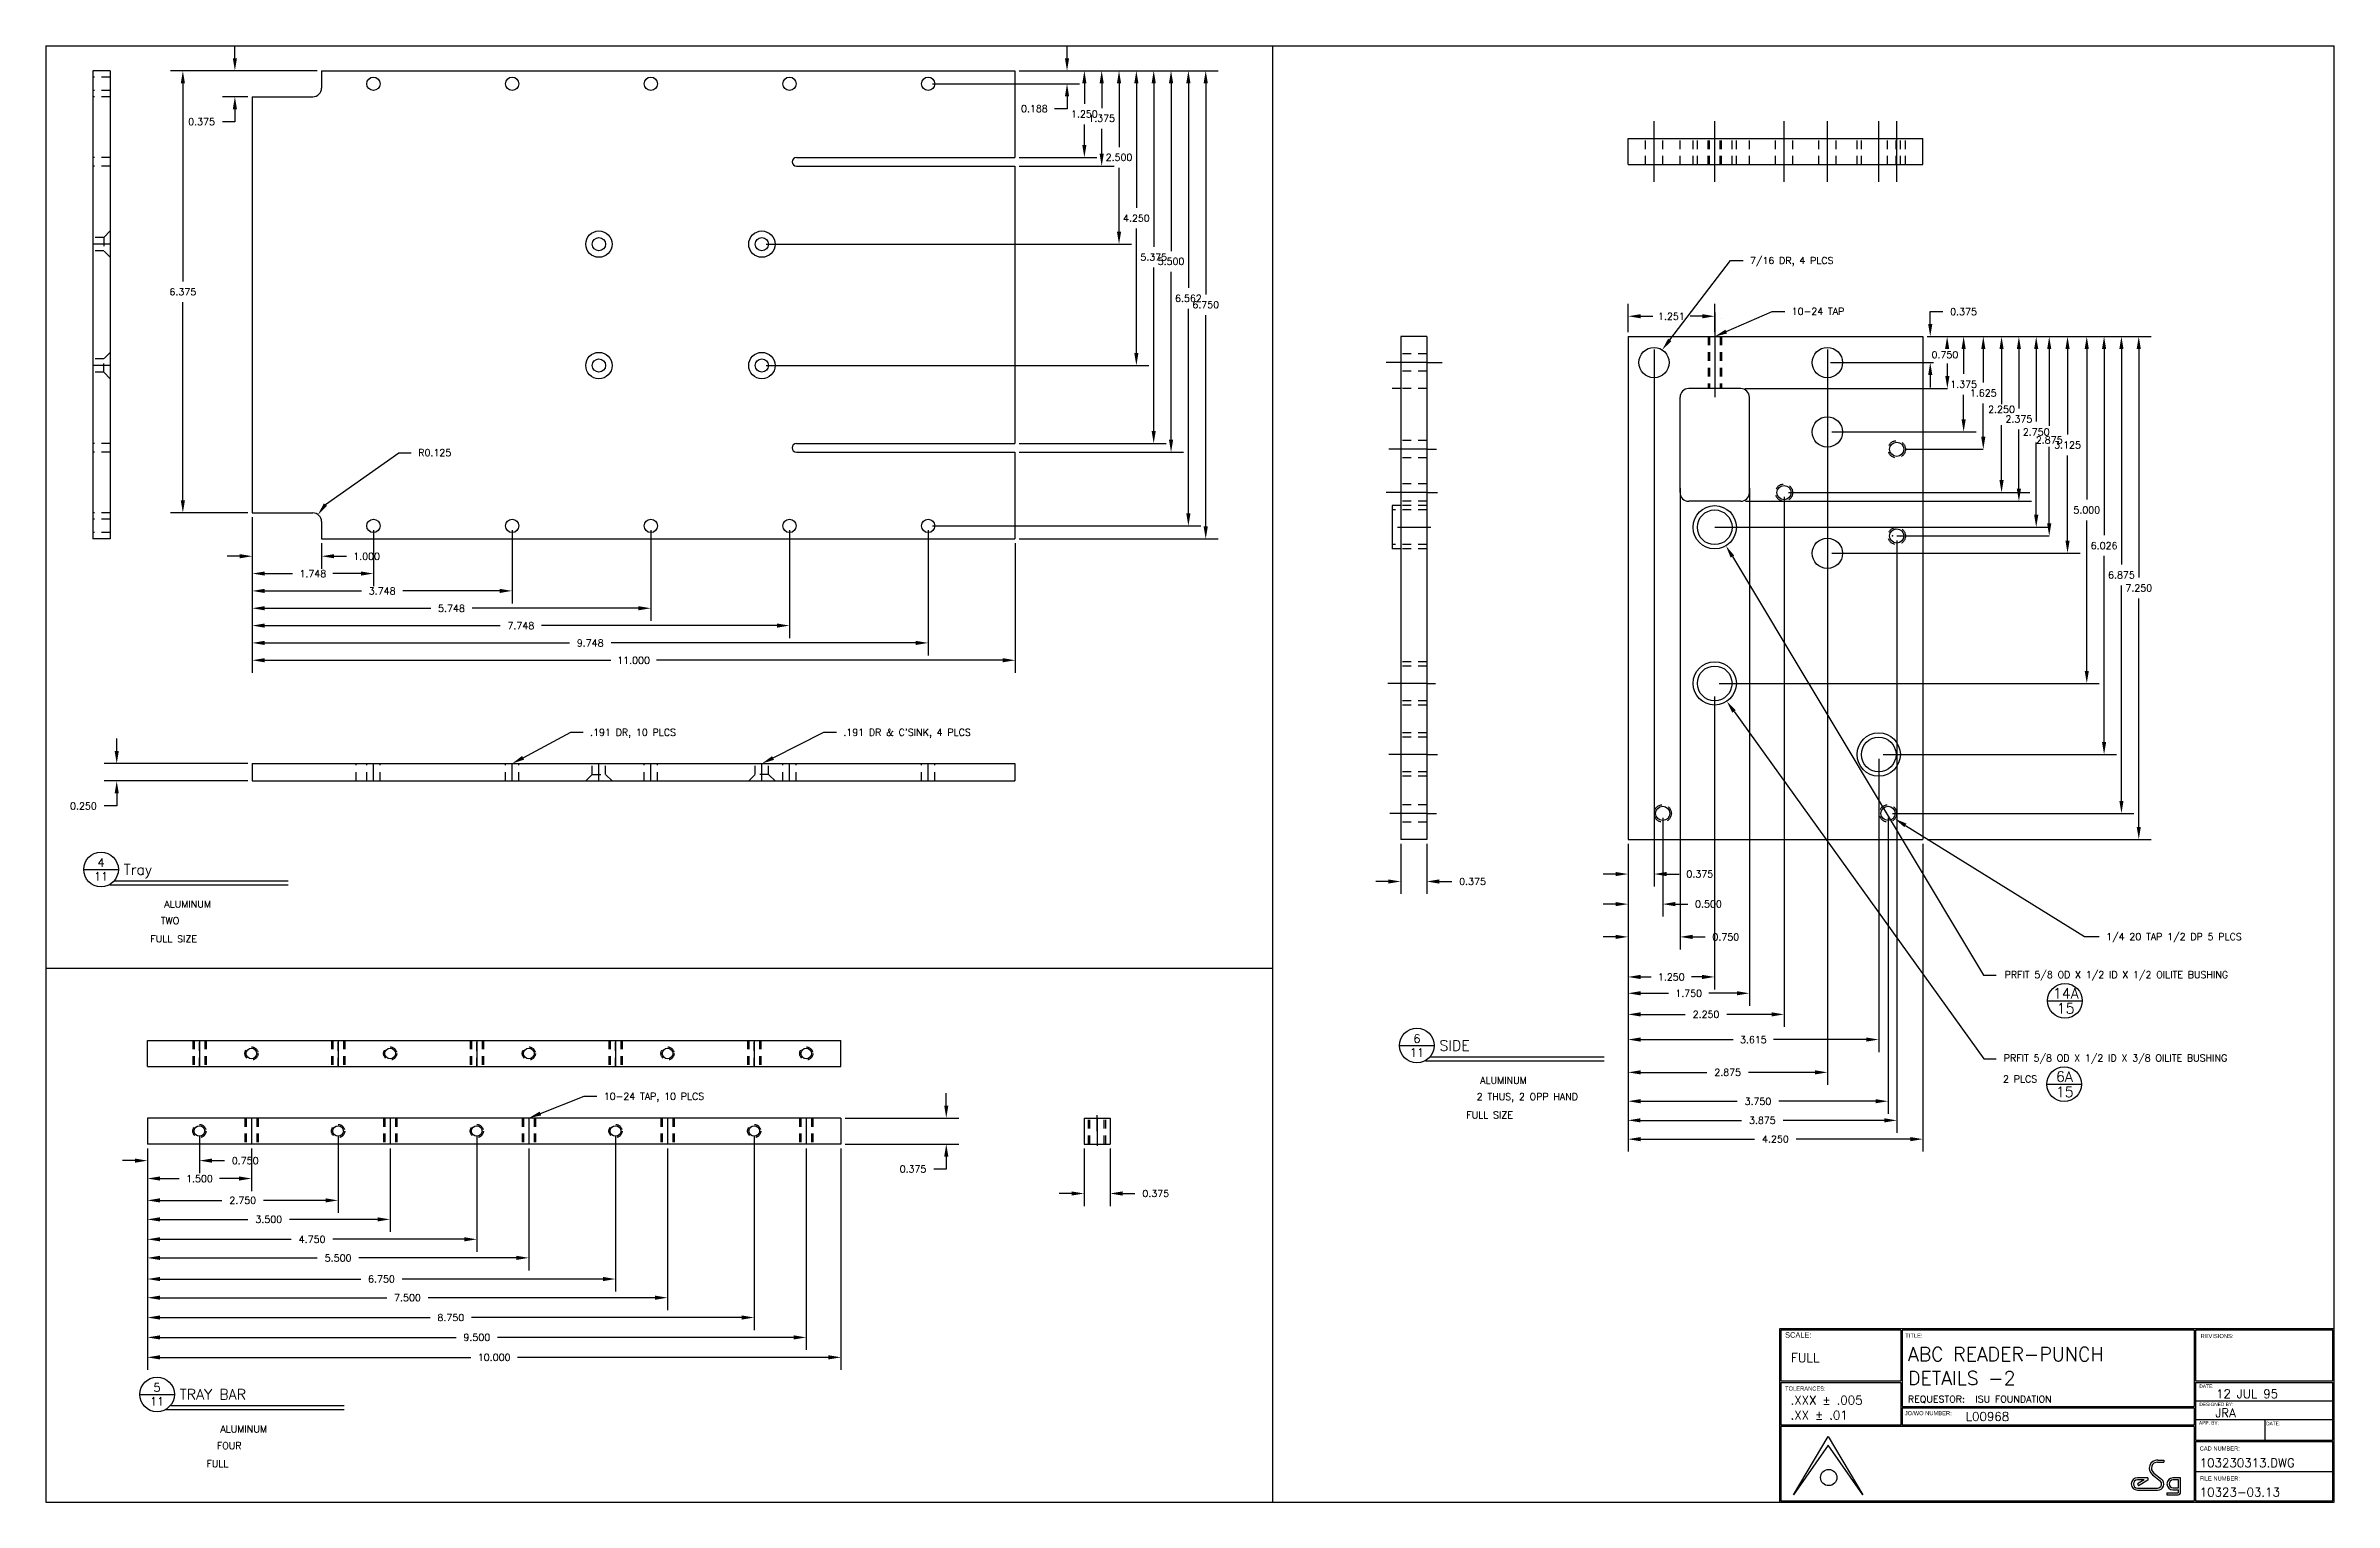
# Model space of a CAD drawing. Extents: x 0 to 33, y 0 to 21.
import ezdxf
from ezdxf.enums import TextEntityAlignment as Align

# ---------------------------------------------------------------- set-up
doc = ezdxf.new("R2010")
doc.units = 0
doc.header["$MEASUREMENT"] = 0
doc.linetypes.add('CENTER', pattern=[2, 1.25, -0.25, 0.25, -0.25])
doc.linetypes.add('HIDDEN2', pattern=[0.1875, 0.125, -0.0625])
doc.layers.get('0').update_dxf_attribs({"linetype": 'CONTINUOUS'})
doc.layers.get('DEFPOINTS').update_dxf_attribs({"linetype": 'CONTINUOUS'})
for name, color, linetype in [('BORDER', 5, 'CONTINUOUS'), ('DIM', 1, 'CONTINUOUS'), ('HIDDEN2', 6, 'HIDDEN2'), ('NFCENTER', 4, 'CENTER'), ('OBJECT', 3, 'CONTINUOUS'), ('TEXT', 1, 'CONTINUOUS')]:
    doc.layers.add(name, color=color, linetype=linetype)
doc.styles.add('ROMANS', font='romans')
doc.styles.add('SIMPLEX', font='simplex')
doc.styles.add('TITLE', font='italic')
doc.dimstyles.get("Standard").update_dxf_attribs({"dimtxt": 0.1, "dimasz": 0.18, "dimexe": 0.18, "dimexo": 0.0625, "dimgap": 0.1, "dimtad": 0, "dimtih": 1, "dimtoh": 1, "dimdec": 3, "dimzin": 0, "dimdsep": 46, "dimtxsty": 'SIMPLEX', "dimcen": 0.1, "dimclrd": 256, "dimclre": 256, "dimclrt": 256, "dimadec": 0, "dimazin": 0, "dimtfac": 0.8, "dimtdec": 3, "dimtofl": 0, "dimtmove": 2, "dimatfit": 3, "dimfxl": 1, "dimtolj": 1, "dimtzin": 0, "dimarcsym": 0})

msp = doc.modelspace()

# ---------------------------------------------------------------- texts
at = {"layer": 'DIM', "style": 'SIMPLEX'}
for s, p in [('7/16 DR, 4 PLCS', (24.5758, 17.9039)), ('10-24 TAP', (25.1766, 17.1708)), ('.191 DR, 10 PLCS', (7.8497, 11.1014)), (".191 DR & C'SINK, 4 PLCS", (11.501, 11.1014)), ('1/4 20 TAP 1/2 DP 5 PLCS', (29.7126, 8.1564)), ('PRFIT 5/8 OD X 1/2 ID X 1/2 OILITE BUSHING', (28.248, 7.6076)), ('PRFIT 5/8 OD X 1/2 ID X 3/8 OILITE BUSHING', (28.2359, 6.4038)), ('10-24 TAP, 10 PLCS', (8.0463, 5.8527))]:
    msp.add_text(s, height=0.1, dxfattribs=at).set_placement(p, align=Align.MIDDLE_LEFT)
at = {"layer": 'DIM', "linetype": 'ByBlock', "style": 'SIMPLEX'}
for s, p in [('0.375', (27.6551, 17.1669)), ('0.750', (27.3871, 16.5441)), ('1.625', (27.9401, 15.9944)), ('2.250', (28.2032, 15.7593)), ('2.375', (28.4532, 15.6194)), ('R0.125', (5.6095, 15.1325)), ('2.750', (28.7032, 15.4319)), ('2.875', (28.8907, 15.3141))]:
    msp.add_text(s, height=0.1, dxfattribs=at).set_placement(p, align=Align.MIDDLE_CENTER)
at = {"layer": 'DIM', "style": 'SIMPLEX'}
msp.add_text('2 PLCS', height=0.1, dxfattribs=at).set_placement((28.2247, 6.0527))
at = {"layer": 'OBJECT', "style": 'SIMPLEX'}
for s, p in [('14A', (28.9436, 7.262)), ('15', (28.9978, 7.0454)), ('6A', (28.9879, 6.0617)), ('15', (28.9857, 5.8416))]:
    msp.add_text(s, height=0.15, dxfattribs=at).set_placement(p)

# ---------------------------------------------------------------- blocks, each defined once
blk = doc.blocks.new('*D2')
at = {"linetype": 'ByBlock', "transparency": 16777216}
for p, q in [((14.039, 39.718), (15.657, 39.718)), ((15.477, 39.538), (15.477, 38.618)), ((15.477, 37.398), (15.477, 38.318)), ((10.389, 37.218), (15.657, 37.218))]:
    blk.add_line(p, q, dxfattribs=at)
for points in [[(15.447, 39.538), (15.507, 39.538), (15.477, 39.718)], [(15.447, 37.398), (15.507, 37.398), (15.477, 37.218)]]:
    blk.add_solid(points, dxfattribs=at)
at = {"layer": 'DEFPOINTS', "color": 0, "linetype": 'ByBlock', "transparency": 16777216}
for p in [(13.977, 39.718), (10.326, 37.218), (15.477, 37.218)]:
    blk.add_point(p, dxfattribs=at)
at = {"linetype": 'ByBlock', "transparency": 16777216, "style": 'SIMPLEX'}
blk.add_text('2.500', height=0.1, dxfattribs=at).set_placement((15.477, 38.468), align=Align.MIDDLE_CENTER)
blk = doc.blocks.new('*D3')
at = {"linetype": 'ByBlock', "transparency": 16777216}
for p, q in [((3.914, 39.718), (1.797, 39.718)), ((1.977, 39.538), (1.977, 36.68)), ((1.977, 33.523), (1.977, 36.38)), ((2.914, 33.343), (1.797, 33.343))]:
    blk.add_line(p, q, dxfattribs=at)
for points in [[(1.947, 39.538), (2.007, 39.538), (1.977, 39.718)], [(1.947, 33.523), (2.007, 33.523), (1.977, 33.343)]]:
    blk.add_solid(points, dxfattribs=at)
at = {"layer": 'DEFPOINTS', "color": 0, "linetype": 'ByBlock', "transparency": 16777216}
for p in [(3.977, 39.718), (1.977, 33.343), (2.977, 33.343)]:
    blk.add_point(p, dxfattribs=at)
at = {"linetype": 'ByBlock', "transparency": 16777216, "style": 'SIMPLEX'}
blk.add_text('6.375', height=0.1, dxfattribs=at).set_placement((1.977, 36.53), align=Align.MIDDLE_CENTER)
blk = doc.blocks.new('*D4')
at = {"linetype": 'ByBlock', "transparency": 16777216}
for p, q in [((14.039, 39.718), (16.907, 39.718)), ((16.727, 39.538), (16.727, 36.493)), ((16.727, 33.148), (16.727, 36.193)), ((14.039, 32.968), (16.907, 32.968))]:
    blk.add_line(p, q, dxfattribs=at)
for points in [[(16.697, 39.538), (16.757, 39.538), (16.727, 39.718)], [(16.697, 33.148), (16.757, 33.148), (16.727, 32.968)]]:
    blk.add_solid(points, dxfattribs=at)
at = {"layer": 'DEFPOINTS', "color": 0, "linetype": 'ByBlock', "transparency": 16777216}
for p in [(13.977, 39.718), (13.977, 32.968), (16.727, 32.968)]:
    blk.add_point(p, dxfattribs=at)
at = {"linetype": 'ByBlock', "transparency": 16777216, "style": 'SIMPLEX'}
blk.add_text('6.750', height=0.1, dxfattribs=at).set_placement((16.727, 36.343), align=Align.MIDDLE_CENTER)
blk = doc.blocks.new('*D5')
at = {"linetype": 'ByBlock', "transparency": 16777216}
for p, q in [((14.039, 39.718), (16.657, 39.718)), ((16.477, 39.538), (16.477, 36.586)), ((16.477, 33.335), (16.477, 36.286)), ((12.787, 33.155), (16.657, 33.155))]:
    blk.add_line(p, q, dxfattribs=at)
for points in [[(16.447, 39.538), (16.507, 39.538), (16.477, 39.718)], [(16.447, 33.335), (16.507, 33.335), (16.477, 33.155)]]:
    blk.add_solid(points, dxfattribs=at)
at = {"layer": 'DEFPOINTS', "color": 0, "linetype": 'ByBlock', "transparency": 16777216}
for p in [(13.977, 39.718), (12.725, 33.155), (16.477, 33.155)]:
    blk.add_point(p, dxfattribs=at)
at = {"linetype": 'ByBlock', "transparency": 16777216, "style": 'SIMPLEX'}
blk.add_text('6.562', height=0.1, dxfattribs=at).set_placement((16.477, 36.436), align=Align.MIDDLE_CENTER)
blk = doc.blocks.new('*D6')
at = {"linetype": 'ByBlock', "transparency": 16777216}
for p, q in [((14.039, 39.718), (16.407, 39.718)), ((16.227, 39.538), (16.227, 37.118)), ((16.227, 34.397), (16.227, 36.818)), ((14.039, 34.217), (16.407, 34.217))]:
    blk.add_line(p, q, dxfattribs=at)
for points in [[(16.197, 39.538), (16.257, 39.538), (16.227, 39.718)], [(16.197, 34.397), (16.257, 34.397), (16.227, 34.217)]]:
    blk.add_solid(points, dxfattribs=at)
at = {"layer": 'DEFPOINTS', "color": 0, "linetype": 'ByBlock', "transparency": 16777216}
for p in [(13.977, 39.718), (13.977, 34.217), (16.227, 34.217)]:
    blk.add_point(p, dxfattribs=at)
at = {"linetype": 'ByBlock', "transparency": 16777216, "style": 'SIMPLEX'}
blk.add_text('5.500', height=0.1, dxfattribs=at).set_placement((16.227, 36.968), align=Align.MIDDLE_CENTER)
blk = doc.blocks.new('*D7')
at = {"linetype": 'ByBlock', "transparency": 16777216}
for p, q in [((14.039, 39.718), (16.157, 39.718)), ((15.977, 39.538), (15.977, 37.18)), ((15.977, 34.522), (15.977, 36.88)), ((14.039, 34.342), (16.157, 34.342))]:
    blk.add_line(p, q, dxfattribs=at)
for points in [[(15.947, 39.538), (16.007, 39.538), (15.977, 39.718)], [(15.947, 34.522), (16.007, 34.522), (15.977, 34.342)]]:
    blk.add_solid(points, dxfattribs=at)
at = {"layer": 'DEFPOINTS', "color": 0, "linetype": 'ByBlock', "transparency": 16777216}
for p in [(13.977, 39.718), (13.977, 34.342), (15.977, 34.342)]:
    blk.add_point(p, dxfattribs=at)
at = {"linetype": 'ByBlock', "transparency": 16777216, "style": 'SIMPLEX'}
blk.add_text('5.375', height=0.1, dxfattribs=at).set_placement((15.977, 37.03), align=Align.MIDDLE_CENTER)
blk = doc.blocks.new('*D8')
at = {"linetype": 'ByBlock', "transparency": 16777216}
for p, q in [((14.039, 39.718), (15.907, 39.718)), ((15.727, 39.538), (15.727, 37.742)), ((15.727, 35.647), (15.727, 37.442)), ((10.389, 35.467), (15.907, 35.467))]:
    blk.add_line(p, q, dxfattribs=at)
for points in [[(15.697, 39.538), (15.757, 39.538), (15.727, 39.718)], [(15.697, 35.647), (15.757, 35.647), (15.727, 35.467)]]:
    blk.add_solid(points, dxfattribs=at)
at = {"layer": 'DEFPOINTS', "color": 0, "linetype": 'ByBlock', "transparency": 16777216}
for p in [(13.977, 39.718), (10.326, 35.467), (15.727, 35.467)]:
    blk.add_point(p, dxfattribs=at)
at = {"linetype": 'ByBlock', "transparency": 16777216, "style": 'SIMPLEX'}
blk.add_text('4.250', height=0.1, dxfattribs=at).set_placement((15.727, 37.592), align=Align.MIDDLE_CENTER)
blk = doc.blocks.new('*D9')
at = {"linetype": 'ByBlock', "transparency": 16777216}
for p, q in [((2.977, 33.28), (2.977, 31.038)), ((13.977, 32.905), (13.977, 31.038)), ((3.157, 31.218), (8.148, 31.218)), ((13.797, 31.218), (8.805, 31.218))]:
    blk.add_line(p, q, dxfattribs=at)
for points in [[(3.157, 31.248), (3.157, 31.188), (2.977, 31.218)], [(13.797, 31.248), (13.797, 31.188), (13.977, 31.218)]]:
    blk.add_solid(points, dxfattribs=at)
at = {"layer": 'DEFPOINTS', "color": 0, "linetype": 'ByBlock', "transparency": 16777216}
for p in [(2.977, 33.343), (13.977, 32.968), (13.977, 31.218)]:
    blk.add_point(p, dxfattribs=at)
at = {"linetype": 'ByBlock', "transparency": 16777216, "style": 'SIMPLEX'}
blk.add_text('11.000', height=0.1, dxfattribs=at).set_placement((8.477, 31.218), align=Align.MIDDLE_CENTER)
blk = doc.blocks.new('*D10')
at = {"linetype": 'ByBlock', "transparency": 16777216}
for p, q in [((1.466, 24.18), (1.466, 20.987)), ((11.466, 24.18), (11.466, 20.987)), ((1.646, 21.167), (6.128, 21.167)), ((11.286, 21.167), (6.804, 21.167))]:
    blk.add_line(p, q, dxfattribs=at)
for points in [[(1.646, 21.197), (1.646, 21.137), (1.466, 21.167)], [(11.286, 21.197), (11.286, 21.137), (11.466, 21.167)]]:
    blk.add_solid(points, dxfattribs=at)
at = {"layer": 'DEFPOINTS', "color": 0, "linetype": 'ByBlock', "transparency": 16777216}
for p in [(1.466, 24.242), (11.466, 24.242), (11.466, 21.167)]:
    blk.add_point(p, dxfattribs=at)
at = {"linetype": 'ByBlock', "transparency": 16777216, "style": 'SIMPLEX'}
blk.add_text('10.000', height=0.1, dxfattribs=at).set_placement((6.466, 21.167), align=Align.MIDDLE_CENTER)
blk = doc.blocks.new('*D11')
at = {"linetype": 'ByBlock', "transparency": 16777216}
for p, q in [((1.466, 24.18), (1.466, 21.274)), ((10.966, 24.18), (10.966, 21.274)), ((1.646, 21.454), (5.916, 21.454)), ((10.786, 21.454), (6.516, 21.454))]:
    blk.add_line(p, q, dxfattribs=at)
for points in [[(1.646, 21.484), (1.646, 21.424), (1.466, 21.454)], [(10.786, 21.484), (10.786, 21.424), (10.966, 21.454)]]:
    blk.add_solid(points, dxfattribs=at)
at = {"layer": 'DEFPOINTS', "color": 0, "linetype": 'ByBlock', "transparency": 16777216}
for p in [(1.466, 24.242), (10.966, 24.242), (10.966, 21.454)]:
    blk.add_point(p, dxfattribs=at)
at = {"linetype": 'ByBlock', "transparency": 16777216, "style": 'SIMPLEX'}
blk.add_text('9.500', height=0.1, dxfattribs=at).set_placement((6.216, 21.454), align=Align.MIDDLE_CENTER)
blk = doc.blocks.new('*D12')
at = {"linetype": 'ByBlock', "transparency": 16777216}
for p, q in [((1.466, 24.18), (1.466, 21.561)), ((10.216, 24.367), (10.216, 21.561)), ((1.646, 21.741), (5.541, 21.741)), ((10.036, 21.741), (6.141, 21.741))]:
    blk.add_line(p, q, dxfattribs=at)
for points in [[(1.646, 21.771), (1.646, 21.711), (1.466, 21.741)], [(10.036, 21.771), (10.036, 21.711), (10.216, 21.741)]]:
    blk.add_solid(points, dxfattribs=at)
at = {"layer": 'DEFPOINTS', "color": 0, "linetype": 'ByBlock', "transparency": 16777216}
for p in [(10.216, 24.43), (1.466, 24.242), (10.216, 21.741)]:
    blk.add_point(p, dxfattribs=at)
at = {"linetype": 'ByBlock', "transparency": 16777216, "style": 'SIMPLEX'}
blk.add_text('8.750', height=0.1, dxfattribs=at).set_placement((5.841, 21.741), align=Align.MIDDLE_CENTER)
blk = doc.blocks.new('*D13')
at = {"linetype": 'ByBlock', "transparency": 16777216}
for p, q in [((1.466, 24.18), (1.466, 21.847)), ((8.966, 24.18), (8.966, 21.847)), ((1.646, 22.027), (4.916, 22.027)), ((8.786, 22.027), (5.516, 22.027))]:
    blk.add_line(p, q, dxfattribs=at)
for points in [[(1.646, 22.057), (1.646, 21.997), (1.466, 22.027)], [(8.786, 22.057), (8.786, 21.997), (8.966, 22.027)]]:
    blk.add_solid(points, dxfattribs=at)
at = {"layer": 'DEFPOINTS', "color": 0, "linetype": 'ByBlock', "transparency": 16777216}
for p in [(1.466, 24.242), (8.966, 24.242), (8.966, 22.027)]:
    blk.add_point(p, dxfattribs=at)
at = {"linetype": 'ByBlock', "transparency": 16777216, "style": 'SIMPLEX'}
blk.add_text('7.500', height=0.1, dxfattribs=at).set_placement((5.216, 22.027), align=Align.MIDDLE_CENTER)
blk = doc.blocks.new('P-TITLE')
for p, q in [((-1.5625, -0.6375), (-1.0625, -0.6375)), ((1.3875, -0.8625), (-1.1875, -0.8625)), ((-1.1125, -0.8), (1.3875, -0.8))]:
    blk.add_line(p, q)
at = {"layer": 'DIM', "color": 7}
blk.add_circle((-1.3125, -0.6375), 0.25, dxfattribs=at)
at = {"style": 'ROMANS'}
for tag, p in [('NO.', (-1.3125, -0.5375)), ('PAGE', (-1.3125, -0.7375))]:
    blk.add_attdef(tag, text='', height=0.12, dxfattribs=at).set_placement(p, align=Align.MIDDLE)
for tag, p, height in [('DESCRIPTION', (-0.9875, -0.7125), 0.15), ('#_REQUIRED', (-0.45, -1.425), 0.1), ('MATERIAL', (-0.4, -1.1875), 0.1), ('SCALE', (-0.6, -1.6875), 0.1)]:
    blk.add_attdef(tag, p, '', height=height, dxfattribs=at)
at = {"style": 'ROMANS', "flags": 2}
for tag, p in [('#_REQD:', (-1.1625, -1.4375)), ('MATERIAL:', (-1.1625, -1.1875)), ('SCALE:', (-1.1625, -1.6875))]:
    blk.add_attdef(tag, p, '', height=0.1, dxfattribs=at)
blk = doc.blocks.new('*D14')
at = {"linetype": 'ByBlock', "transparency": 16777216}
for p, q in [((1.023, 29.908), (1.023, 30.088)), ((2.914, 29.728), (0.843, 29.728)), ((2.914, 29.478), (0.843, 29.478)), ((1.023, 29.118), (0.843, 29.118)), ((1.023, 29.298), (1.023, 29.118))]:
    blk.add_line(p, q, dxfattribs=at)
for points in [[(0.993, 29.908), (1.053, 29.908), (1.023, 29.728)], [(0.993, 29.298), (1.053, 29.298), (1.023, 29.478)]]:
    blk.add_solid(points, dxfattribs=at)
at = {"layer": 'DEFPOINTS', "color": 0, "linetype": 'ByBlock', "transparency": 16777216}
for p in [(2.977, 29.728), (1.023, 29.478), (2.977, 29.478)]:
    blk.add_point(p, dxfattribs=at)
at = {"linetype": 'ByBlock', "transparency": 16777216, "style": 'SIMPLEX'}
blk.add_text('0.250', height=0.1, dxfattribs=at).set_placement((0.543, 29.118), align=Align.MIDDLE_CENTER)
blk = doc.blocks.new('*D15')
at = {"linetype": 'ByBlock', "transparency": 16777216}
for p, q in [((1.466, 24.18), (1.466, 22.116)), ((8.216, 24.367), (8.216, 22.116)), ((1.646, 22.296), (4.541, 22.296)), ((8.036, 22.296), (5.141, 22.296))]:
    blk.add_line(p, q, dxfattribs=at)
for points in [[(1.646, 22.326), (1.646, 22.266), (1.466, 22.296)], [(8.036, 22.326), (8.036, 22.266), (8.216, 22.296)]]:
    blk.add_solid(points, dxfattribs=at)
at = {"layer": 'DEFPOINTS', "color": 0, "linetype": 'ByBlock', "transparency": 16777216}
for p in [(8.216, 24.43), (1.466, 24.242), (8.216, 22.296)]:
    blk.add_point(p, dxfattribs=at)
at = {"linetype": 'ByBlock', "transparency": 16777216, "style": 'SIMPLEX'}
blk.add_text('6.750', height=0.1, dxfattribs=at).set_placement((4.841, 22.296), align=Align.MIDDLE_CENTER)
blk = doc.blocks.new('*D16')
at = {"linetype": 'ByBlock', "transparency": 16777216}
for p, q in [((1.466, 24.18), (1.466, 22.421)), ((6.966, 24.18), (6.966, 22.421)), ((1.646, 22.601), (3.916, 22.601)), ((6.786, 22.601), (4.516, 22.601))]:
    blk.add_line(p, q, dxfattribs=at)
for points in [[(1.646, 22.631), (1.646, 22.571), (1.466, 22.601)], [(6.786, 22.631), (6.786, 22.571), (6.966, 22.601)]]:
    blk.add_solid(points, dxfattribs=at)
at = {"layer": 'DEFPOINTS', "color": 0, "linetype": 'ByBlock', "transparency": 16777216}
for p in [(1.466, 24.242), (6.966, 24.242), (6.966, 22.601)]:
    blk.add_point(p, dxfattribs=at)
at = {"linetype": 'ByBlock', "transparency": 16777216, "style": 'SIMPLEX'}
blk.add_text('5.500', height=0.1, dxfattribs=at).set_placement((4.216, 22.601), align=Align.MIDDLE_CENTER)
blk = doc.blocks.new('*D17')
at = {"linetype": 'ByBlock', "transparency": 16777216}
for p, q in [((1.466, 24.18), (1.466, 22.689)), ((6.216, 24.367), (6.216, 22.689)), ((1.646, 22.869), (3.541, 22.869)), ((6.036, 22.869), (4.141, 22.869))]:
    blk.add_line(p, q, dxfattribs=at)
for points in [[(1.646, 22.899), (1.646, 22.839), (1.466, 22.869)], [(6.036, 22.899), (6.036, 22.839), (6.216, 22.869)]]:
    blk.add_solid(points, dxfattribs=at)
at = {"layer": 'DEFPOINTS', "color": 0, "linetype": 'ByBlock', "transparency": 16777216}
for p in [(6.216, 24.43), (1.466, 24.242), (6.216, 22.869)]:
    blk.add_point(p, dxfattribs=at)
at = {"linetype": 'ByBlock', "transparency": 16777216, "style": 'SIMPLEX'}
blk.add_text('4.750', height=0.1, dxfattribs=at).set_placement((3.841, 22.869), align=Align.MIDDLE_CENTER)
blk = doc.blocks.new('*D18')
at = {"linetype": 'ByBlock', "transparency": 16777216}
for p, q in [((1.466, 24.18), (1.466, 22.976)), ((4.966, 24.18), (4.966, 22.976)), ((1.646, 23.156), (2.916, 23.156)), ((4.786, 23.156), (3.516, 23.156))]:
    blk.add_line(p, q, dxfattribs=at)
for points in [[(1.646, 23.186), (1.646, 23.126), (1.466, 23.156)], [(4.786, 23.186), (4.786, 23.126), (4.966, 23.156)]]:
    blk.add_solid(points, dxfattribs=at)
at = {"layer": 'DEFPOINTS', "color": 0, "linetype": 'ByBlock', "transparency": 16777216}
for p in [(1.466, 24.242), (4.966, 24.242), (4.966, 23.156)]:
    blk.add_point(p, dxfattribs=at)
at = {"linetype": 'ByBlock', "transparency": 16777216, "style": 'SIMPLEX'}
blk.add_text('3.500', height=0.1, dxfattribs=at).set_placement((3.216, 23.156), align=Align.MIDDLE_CENTER)
blk = doc.blocks.new('*D19')
at = {"linetype": 'ByBlock', "transparency": 16777216}
for p, q in [((1.466, 24.18), (1.466, 23.25)), ((4.216, 24.367), (4.216, 23.25)), ((1.646, 23.43), (2.541, 23.43)), ((4.036, 23.43), (3.141, 23.43))]:
    blk.add_line(p, q, dxfattribs=at)
for points in [[(1.646, 23.46), (1.646, 23.4), (1.466, 23.43)], [(4.036, 23.46), (4.036, 23.4), (4.216, 23.43)]]:
    blk.add_solid(points, dxfattribs=at)
at = {"layer": 'DEFPOINTS', "color": 0, "linetype": 'ByBlock', "transparency": 16777216}
for p in [(4.216, 24.43), (1.466, 24.242), (1.466, 23.43)]:
    blk.add_point(p, dxfattribs=at)
at = {"linetype": 'ByBlock', "transparency": 16777216, "style": 'SIMPLEX'}
blk.add_text('2.750', height=0.1, dxfattribs=at).set_placement((2.841, 23.43), align=Align.MIDDLE_CENTER)
blk = doc.blocks.new('*D20')
at = {"linetype": 'ByBlock', "transparency": 16777216}
for p, q in [((1.466, 24.18), (1.466, 23.565)), ((2.966, 24.18), (2.966, 23.565)), ((1.646, 23.745), (1.925, 23.745)), ((2.786, 23.745), (2.506, 23.745))]:
    blk.add_line(p, q, dxfattribs=at)
for points in [[(1.646, 23.775), (1.646, 23.715), (1.466, 23.745)], [(2.786, 23.775), (2.786, 23.715), (2.966, 23.745)]]:
    blk.add_solid(points, dxfattribs=at)
at = {"layer": 'DEFPOINTS', "color": 0, "linetype": 'ByBlock', "transparency": 16777216}
for p in [(1.466, 24.242), (2.966, 24.242), (2.966, 23.745)]:
    blk.add_point(p, dxfattribs=at)
at = {"linetype": 'ByBlock', "transparency": 16777216, "style": 'SIMPLEX'}
blk.add_text('1.500', height=0.1, dxfattribs=at).set_placement((2.216, 23.745), align=Align.MIDDLE_CENTER)
blk = doc.blocks.new('*D21')
at = {"linetype": 'ByBlock', "transparency": 16777216}
for p, q in [((1.466, 24.18), (1.466, 23.823)), ((2.216, 24.367), (2.216, 23.823)), ((1.286, 24.003), (1.106, 24.003)), ((2.396, 24.003), (2.576, 24.003))]:
    blk.add_line(p, q, dxfattribs=at)
for points in [[(1.286, 24.033), (1.286, 23.973), (1.466, 24.003)], [(2.396, 24.033), (2.396, 23.973), (2.216, 24.003)]]:
    blk.add_solid(points, dxfattribs=at)
at = {"layer": 'DEFPOINTS', "color": 0, "linetype": 'ByBlock', "transparency": 16777216}
for p in [(2.216, 24.43), (1.466, 24.242), (2.216, 24.003)]:
    blk.add_point(p, dxfattribs=at)
at = {"linetype": 'ByBlock', "transparency": 16777216, "style": 'SIMPLEX'}
blk.add_text('0.750', height=0.1, dxfattribs=at).set_placement((2.876, 24.003), align=Align.MIDDLE_CENTER)
blk = doc.blocks.new('*D22')
at = {"linetype": 'ByBlock', "transparency": 16777216}
for p, q in [((12.986, 24.797), (12.986, 24.977)), ((11.528, 24.617), (13.166, 24.617)), ((11.528, 24.242), (13.166, 24.242)), ((12.986, 23.882), (12.806, 23.882)), ((12.986, 24.062), (12.986, 23.882))]:
    blk.add_line(p, q, dxfattribs=at)
for points in [[(12.956, 24.797), (13.016, 24.797), (12.986, 24.617)], [(12.956, 24.062), (13.016, 24.062), (12.986, 24.242)]]:
    blk.add_solid(points, dxfattribs=at)
at = {"layer": 'DEFPOINTS', "color": 0, "linetype": 'ByBlock', "transparency": 16777216}
for p in [(11.466, 24.617), (11.466, 24.242), (12.986, 24.242)]:
    blk.add_point(p, dxfattribs=at)
at = {"linetype": 'ByBlock', "transparency": 16777216, "style": 'SIMPLEX'}
blk.add_text('0.375', height=0.1, dxfattribs=at).set_placement((12.506, 23.882), align=Align.MIDDLE_CENTER)
blk = doc.blocks.new('*D23')
at = {"linetype": 'ByBlock', "transparency": 16777216}
for p, q in [((2.977, 33.28), (2.977, 31.288)), ((12.725, 33.093), (12.725, 31.288)), ((3.157, 31.468), (7.551, 31.468)), ((12.545, 31.468), (8.151, 31.468))]:
    blk.add_line(p, q, dxfattribs=at)
for points in [[(3.157, 31.498), (3.157, 31.438), (2.977, 31.468)], [(12.545, 31.498), (12.545, 31.438), (12.725, 31.468)]]:
    blk.add_solid(points, dxfattribs=at)
at = {"layer": 'DEFPOINTS', "color": 0, "linetype": 'ByBlock', "transparency": 16777216}
for p in [(2.977, 33.343), (12.725, 33.155), (12.725, 31.468)]:
    blk.add_point(p, dxfattribs=at)
at = {"linetype": 'ByBlock', "transparency": 16777216, "style": 'SIMPLEX'}
blk.add_text('9.748', height=0.1, dxfattribs=at).set_placement((7.851, 31.468), align=Align.MIDDLE_CENTER)
blk = doc.blocks.new('*D24')
at = {"linetype": 'ByBlock', "transparency": 16777216}
for p, q in [((2.977, 33.28), (2.977, 31.538)), ((10.725, 33.093), (10.725, 31.538)), ((3.157, 31.718), (6.551, 31.718)), ((10.545, 31.718), (7.151, 31.718))]:
    blk.add_line(p, q, dxfattribs=at)
for points in [[(3.157, 31.748), (3.157, 31.688), (2.977, 31.718)], [(10.545, 31.748), (10.545, 31.688), (10.725, 31.718)]]:
    blk.add_solid(points, dxfattribs=at)
at = {"layer": 'DEFPOINTS', "color": 0, "linetype": 'ByBlock', "transparency": 16777216}
for p in [(2.977, 33.343), (10.725, 33.155), (10.725, 31.718)]:
    blk.add_point(p, dxfattribs=at)
at = {"linetype": 'ByBlock', "transparency": 16777216, "style": 'SIMPLEX'}
blk.add_text('7.748', height=0.1, dxfattribs=at).set_placement((6.851, 31.718), align=Align.MIDDLE_CENTER)
blk = doc.blocks.new('*D25')
at = {"linetype": 'ByBlock', "transparency": 16777216}
for p, q in [((2.977, 33.28), (2.977, 31.788)), ((8.725, 33.093), (8.725, 31.788)), ((3.157, 31.968), (5.551, 31.968)), ((8.545, 31.968), (6.151, 31.968))]:
    blk.add_line(p, q, dxfattribs=at)
for points in [[(3.157, 31.998), (3.157, 31.938), (2.977, 31.968)], [(8.545, 31.998), (8.545, 31.938), (8.725, 31.968)]]:
    blk.add_solid(points, dxfattribs=at)
at = {"layer": 'DEFPOINTS', "color": 0, "linetype": 'ByBlock', "transparency": 16777216}
for p in [(2.977, 33.343), (8.725, 33.155), (8.725, 31.968)]:
    blk.add_point(p, dxfattribs=at)
at = {"linetype": 'ByBlock', "transparency": 16777216, "style": 'SIMPLEX'}
blk.add_text('5.748', height=0.1, dxfattribs=at).set_placement((5.851, 31.968), align=Align.MIDDLE_CENTER)
blk = doc.blocks.new('*D26')
at = {"linetype": 'ByBlock', "transparency": 16777216}
for p, q in [((2.977, 33.28), (2.977, 32.038)), ((6.725, 33.093), (6.725, 32.038)), ((3.157, 32.218), (4.551, 32.218)), ((6.545, 32.218), (5.151, 32.218))]:
    blk.add_line(p, q, dxfattribs=at)
for points in [[(3.157, 32.248), (3.157, 32.188), (2.977, 32.218)], [(6.545, 32.248), (6.545, 32.188), (6.725, 32.218)]]:
    blk.add_solid(points, dxfattribs=at)
at = {"layer": 'DEFPOINTS', "color": 0, "linetype": 'ByBlock', "transparency": 16777216}
for p in [(2.977, 33.343), (6.725, 33.155), (6.725, 32.218)]:
    blk.add_point(p, dxfattribs=at)
at = {"linetype": 'ByBlock', "transparency": 16777216, "style": 'SIMPLEX'}
blk.add_text('3.748', height=0.1, dxfattribs=at).set_placement((4.851, 32.218), align=Align.MIDDLE_CENTER)
blk = doc.blocks.new('*D27')
at = {"linetype": 'ByBlock', "transparency": 16777216}
for p, q in [((2.977, 33.28), (2.977, 32.288)), ((4.725, 33.093), (4.725, 32.288)), ((3.157, 32.468), (3.56, 32.468)), ((4.545, 32.468), (4.141, 32.468))]:
    blk.add_line(p, q, dxfattribs=at)
for points in [[(3.157, 32.498), (3.157, 32.438), (2.977, 32.468)], [(4.545, 32.498), (4.545, 32.438), (4.725, 32.468)]]:
    blk.add_solid(points, dxfattribs=at)
at = {"layer": 'DEFPOINTS', "color": 0, "linetype": 'ByBlock', "transparency": 16777216}
for p in [(2.977, 33.343), (4.725, 33.155), (4.725, 32.468)]:
    blk.add_point(p, dxfattribs=at)
at = {"linetype": 'ByBlock', "transparency": 16777216, "style": 'SIMPLEX'}
blk.add_text('1.748', height=0.1, dxfattribs=at).set_placement((3.851, 32.468), align=Align.MIDDLE_CENTER)
blk = doc.blocks.new('*D28')
at = {"linetype": 'ByBlock', "transparency": 16777216}
for p, q in [((2.977, 33.28), (2.977, 32.538)), ((2.797, 32.718), (2.617, 32.718)), ((3.977, 32.905), (3.977, 32.538)), ((4.157, 32.718), (4.337, 32.718))]:
    blk.add_line(p, q, dxfattribs=at)
for points in [[(2.797, 32.748), (2.797, 32.688), (2.977, 32.718)], [(4.157, 32.748), (4.157, 32.688), (3.977, 32.718)]]:
    blk.add_solid(points, dxfattribs=at)
at = {"layer": 'DEFPOINTS', "color": 0, "linetype": 'ByBlock', "transparency": 16777216}
for p in [(2.977, 33.343), (3.977, 32.968), (3.977, 32.718)]:
    blk.add_point(p, dxfattribs=at)
at = {"linetype": 'ByBlock', "transparency": 16777216, "style": 'SIMPLEX'}
blk.add_text('1.000', height=0.1, dxfattribs=at).set_placement((4.627, 32.718), align=Align.MIDDLE_CENTER)
blk = doc.blocks.new('*D29')
at = {"linetype": 'ByBlock', "transparency": 16777216}
for p, q in [((14.972, 24.18), (14.972, 23.349)), ((15.347, 24.18), (15.347, 23.349)), ((14.792, 23.529), (14.612, 23.529)), ((15.527, 23.529), (15.707, 23.529))]:
    blk.add_line(p, q, dxfattribs=at)
for points in [[(14.792, 23.559), (14.792, 23.499), (14.972, 23.529)], [(15.527, 23.559), (15.527, 23.499), (15.347, 23.529)]]:
    blk.add_solid(points, dxfattribs=at)
at = {"layer": 'DEFPOINTS', "color": 0, "linetype": 'ByBlock', "transparency": 16777216}
for p in [(14.972, 24.242), (15.347, 24.242), (15.347, 23.529)]:
    blk.add_point(p, dxfattribs=at)
at = {"linetype": 'ByBlock', "transparency": 16777216, "style": 'SIMPLEX'}
blk.add_text('0.375', height=0.1, dxfattribs=at).set_placement((16.007, 23.529), align=Align.MIDDLE_CENTER)
blk = doc.blocks.new('*D30')
at = {"linetype": 'ByBlock', "transparency": 16777216}
for p, q in [((14.727, 39.898), (14.727, 40.078)), ((14.039, 39.718), (14.907, 39.718)), ((12.787, 39.53), (14.907, 39.53)), ((14.727, 39.35), (14.727, 39.17)), ((14.727, 39.17), (14.547, 39.17))]:
    blk.add_line(p, q, dxfattribs=at)
for points in [[(14.697, 39.898), (14.757, 39.898), (14.727, 39.718)], [(14.697, 39.35), (14.757, 39.35), (14.727, 39.53)]]:
    blk.add_solid(points, dxfattribs=at)
at = {"layer": 'DEFPOINTS', "color": 0, "linetype": 'ByBlock', "transparency": 16777216}
for p in [(13.977, 39.718), (12.725, 39.53), (14.727, 39.53)]:
    blk.add_point(p, dxfattribs=at)
at = {"linetype": 'ByBlock', "transparency": 16777216, "style": 'SIMPLEX'}
blk.add_text('0.188', height=0.1, dxfattribs=at).set_placement((14.256, 39.17), align=Align.MIDDLE_CENTER)
blk = doc.blocks.new('*D31')
at = {"linetype": 'ByBlock', "transparency": 16777216}
for p, q in [((2.727, 39.898), (2.727, 40.078)), ((3.914, 39.718), (2.547, 39.718)), ((2.914, 39.343), (2.547, 39.343)), ((2.727, 38.983), (2.547, 38.983)), ((2.727, 39.163), (2.727, 38.983))]:
    blk.add_line(p, q, dxfattribs=at)
for points in [[(2.697, 39.898), (2.757, 39.898), (2.727, 39.718)], [(2.697, 39.163), (2.757, 39.163), (2.727, 39.343)]]:
    blk.add_solid(points, dxfattribs=at)
at = {"layer": 'DEFPOINTS', "color": 0, "linetype": 'ByBlock', "transparency": 16777216}
for p in [(3.977, 39.718), (2.727, 39.343), (2.977, 39.343)]:
    blk.add_point(p, dxfattribs=at)
at = {"linetype": 'ByBlock', "transparency": 16777216, "style": 'SIMPLEX'}
blk.add_text('0.375', height=0.1, dxfattribs=at).set_placement((2.247, 38.983), align=Align.MIDDLE_CENTER)
blk = doc.blocks.new('*D32')
at = {"linetype": 'ByBlock', "transparency": 16777216}
for p, q in [((14.039, 39.718), (15.407, 39.718)), ((15.227, 39.538), (15.227, 39.18)), ((15.227, 38.523), (15.227, 38.88)), ((14.039, 38.343), (15.407, 38.343))]:
    blk.add_line(p, q, dxfattribs=at)
for points in [[(15.197, 39.538), (15.257, 39.538), (15.227, 39.718)], [(15.197, 38.523), (15.257, 38.523), (15.227, 38.343)]]:
    blk.add_solid(points, dxfattribs=at)
at = {"layer": 'DEFPOINTS', "color": 0, "linetype": 'ByBlock', "transparency": 16777216}
for p in [(13.977, 39.718), (13.977, 38.343), (15.227, 38.343)]:
    blk.add_point(p, dxfattribs=at)
at = {"linetype": 'ByBlock', "transparency": 16777216, "style": 'SIMPLEX'}
blk.add_text('1.375', height=0.1, dxfattribs=at).set_placement((15.227, 39.03), align=Align.MIDDLE_CENTER)
blk = doc.blocks.new('*D33')
at = {"linetype": 'ByBlock', "transparency": 16777216}
for p, q in [((14.039, 39.718), (15.157, 39.718)), ((14.977, 39.538), (14.977, 39.243)), ((14.977, 38.648), (14.977, 38.943)), ((14.039, 38.468), (15.157, 38.468))]:
    blk.add_line(p, q, dxfattribs=at)
for points in [[(14.947, 39.538), (15.007, 39.538), (14.977, 39.718)], [(14.947, 38.648), (15.007, 38.648), (14.977, 38.468)]]:
    blk.add_solid(points, dxfattribs=at)
at = {"layer": 'DEFPOINTS', "color": 0, "linetype": 'ByBlock', "transparency": 16777216}
for p in [(13.977, 39.718), (13.977, 38.468), (14.977, 38.468)]:
    blk.add_point(p, dxfattribs=at)
at = {"linetype": 'ByBlock', "transparency": 16777216, "style": 'SIMPLEX'}
blk.add_text('1.250', height=0.1, dxfattribs=at).set_placement((14.977, 39.093), align=Align.MIDDLE_CENTER)
blk = doc.blocks.new('*D34')
at = {"linetype": 'ByBlock', "transparency": 16777216}
for p, q in [((26.566, 28.947), (26.566, 24.68)), ((22.817, 28.572), (22.817, 24.68)), ((22.997, 24.86), (24.391, 24.86)), ((26.386, 24.86), (24.991, 24.86))]:
    blk.add_line(p, q, dxfattribs=at)
for points in [[(22.997, 24.89), (22.997, 24.83), (22.817, 24.86)], [(26.386, 24.89), (26.386, 24.83), (26.566, 24.86)]]:
    blk.add_solid(points, dxfattribs=at)
at = {"layer": 'DEFPOINTS', "color": 0, "linetype": 'ByBlock', "transparency": 16777216}
for p in [(26.566, 29.01), (22.817, 28.635), (26.566, 24.86)]:
    blk.add_point(p, dxfattribs=at)
at = {"linetype": 'ByBlock', "transparency": 16777216, "style": 'SIMPLEX'}
blk.add_text('3.750', height=0.1, dxfattribs=at).set_placement((24.691, 24.86), align=Align.MIDDLE_CENTER)
blk = doc.blocks.new('*D35')
at = {"linetype": 'ByBlock', "transparency": 16777216}
for p, q in [((22.817, 28.572), (22.817, 24.133)), ((27.067, 28.572), (27.067, 24.133)), ((22.997, 24.313), (24.642, 24.313)), ((26.887, 24.313), (25.242, 24.313))]:
    blk.add_line(p, q, dxfattribs=at)
for points in [[(22.997, 24.343), (22.997, 24.283), (22.817, 24.313)], [(26.887, 24.343), (26.887, 24.283), (27.067, 24.313)]]:
    blk.add_solid(points, dxfattribs=at)
at = {"layer": 'DEFPOINTS', "color": 0, "linetype": 'ByBlock', "transparency": 16777216}
for p in [(22.817, 28.635), (27.067, 28.635), (27.067, 24.313)]:
    blk.add_point(p, dxfattribs=at)
at = {"linetype": 'ByBlock', "transparency": 16777216, "style": 'SIMPLEX'}
blk.add_text('4.250', height=0.1, dxfattribs=at).set_placement((24.942, 24.313), align=Align.MIDDLE_CENTER)
blk = doc.blocks.new('*D36')
at = {"linetype": 'ByBlock', "transparency": 16777216}
for p, q in [((19.54, 28.572), (19.54, 27.848)), ((19.915, 28.572), (19.915, 27.848)), ((19.36, 28.028), (19.18, 28.028)), ((20.095, 28.028), (20.275, 28.028))]:
    blk.add_line(p, q, dxfattribs=at)
for points in [[(19.36, 28.058), (19.36, 27.998), (19.54, 28.028)], [(20.095, 28.058), (20.095, 27.998), (19.915, 28.028)]]:
    blk.add_solid(points, dxfattribs=at)
at = {"layer": 'DEFPOINTS', "color": 0, "linetype": 'ByBlock', "transparency": 16777216}
for p in [(19.54, 28.635), (19.915, 28.635), (19.915, 28.028)]:
    blk.add_point(p, dxfattribs=at)
at = {"linetype": 'ByBlock', "transparency": 16777216, "style": 'SIMPLEX'}
blk.add_text('0.375', height=0.1, dxfattribs=at).set_placement((20.575, 28.028), align=Align.MIDDLE_CENTER)
blk = doc.blocks.new('*D37')
at = {"linetype": 'ByBlock', "transparency": 16777216}
for p, q in [((27.129, 35.885), (30.362, 35.885)), ((30.182, 35.705), (30.182, 32.41)), ((30.182, 28.815), (30.182, 32.11)), ((27.129, 28.635), (30.362, 28.635))]:
    blk.add_line(p, q, dxfattribs=at)
for points in [[(30.152, 35.705), (30.212, 35.705), (30.182, 35.885)], [(30.152, 28.815), (30.212, 28.815), (30.182, 28.635)]]:
    blk.add_solid(points, dxfattribs=at)
at = {"layer": 'DEFPOINTS', "color": 0, "linetype": 'ByBlock', "transparency": 16777216}
for p in [(27.067, 35.885), (27.067, 28.635), (30.182, 28.635)]:
    blk.add_point(p, dxfattribs=at)
at = {"linetype": 'ByBlock', "transparency": 16777216, "style": 'SIMPLEX'}
blk.add_text('7.250', height=0.1, dxfattribs=at).set_placement((30.182, 32.26), align=Align.MIDDLE_CENTER)
blk = doc.blocks.new('*D38')
at = {"linetype": 'ByBlock', "transparency": 16777216}
for p, q in [((27.129, 35.885), (30.112, 35.885)), ((29.932, 35.705), (29.932, 32.597)), ((29.932, 29.19), (29.932, 32.297)), ((26.629, 29.01), (30.112, 29.01))]:
    blk.add_line(p, q, dxfattribs=at)
for points in [[(29.902, 35.705), (29.962, 35.705), (29.932, 35.885)], [(29.902, 29.19), (29.962, 29.19), (29.932, 29.01)]]:
    blk.add_solid(points, dxfattribs=at)
at = {"layer": 'DEFPOINTS', "color": 0, "linetype": 'ByBlock', "transparency": 16777216}
for p in [(27.067, 35.885), (26.566, 29.01), (29.932, 29.01)]:
    blk.add_point(p, dxfattribs=at)
at = {"linetype": 'ByBlock', "transparency": 16777216, "style": 'SIMPLEX'}
blk.add_text('6.875', height=0.1, dxfattribs=at).set_placement((29.932, 32.447), align=Align.MIDDLE_CENTER)
blk = doc.blocks.new('*D39')
at = {"linetype": 'ByBlock', "transparency": 16777216}
for p, q in [((27.129, 35.885), (29.862, 35.885)), ((29.682, 35.705), (29.682, 33.022)), ((29.682, 30.039), (29.682, 32.722)), ((26.494, 29.859), (29.862, 29.859))]:
    blk.add_line(p, q, dxfattribs=at)
for points in [[(29.652, 35.705), (29.712, 35.705), (29.682, 35.885)], [(29.652, 30.039), (29.712, 30.039), (29.682, 29.859)]]:
    blk.add_solid(points, dxfattribs=at)
at = {"layer": 'DEFPOINTS', "color": 0, "linetype": 'ByBlock', "transparency": 16777216}
for p in [(27.067, 35.885), (26.432, 29.859), (29.682, 29.859)]:
    blk.add_point(p, dxfattribs=at)
at = {"linetype": 'ByBlock', "transparency": 16777216, "style": 'SIMPLEX'}
blk.add_text('6.026', height=0.1, dxfattribs=at).set_placement((29.682, 32.872), align=Align.MIDDLE_CENTER)
blk = doc.blocks.new('*D40')
at = {"linetype": 'ByBlock', "transparency": 16777216}
for p, q in [((27.129, 35.885), (29.612, 35.885)), ((29.432, 35.705), (29.432, 33.535)), ((29.432, 31.065), (29.432, 33.235)), ((24.129, 30.885), (29.612, 30.885))]:
    blk.add_line(p, q, dxfattribs=at)
for points in [[(29.402, 35.705), (29.462, 35.705), (29.432, 35.885)], [(29.402, 31.065), (29.462, 31.065), (29.432, 30.885)]]:
    blk.add_solid(points, dxfattribs=at)
at = {"layer": 'DEFPOINTS', "color": 0, "linetype": 'ByBlock', "transparency": 16777216}
for p in [(27.067, 35.885), (24.066, 30.885), (29.432, 30.885)]:
    blk.add_point(p, dxfattribs=at)
at = {"linetype": 'ByBlock', "transparency": 16777216, "style": 'SIMPLEX'}
blk.add_text('5.000', height=0.1, dxfattribs=at).set_placement((29.432, 33.385), align=Align.MIDDLE_CENTER)
blk = doc.blocks.new('*D41')
at = {"linetype": 'ByBlock', "transparency": 16777216}
for p, q in [((25.067, 33.572), (25.067, 25.932)), ((22.817, 28.572), (22.817, 25.932)), ((22.997, 26.112), (23.642, 26.112)), ((24.887, 26.112), (24.242, 26.112))]:
    blk.add_line(p, q, dxfattribs=at)
for points in [[(22.997, 26.142), (22.997, 26.082), (22.817, 26.112)], [(24.887, 26.142), (24.887, 26.082), (25.067, 26.112)]]:
    blk.add_solid(points, dxfattribs=at)
at = {"layer": 'DEFPOINTS', "color": 0, "linetype": 'ByBlock', "transparency": 16777216}
for p in [(25.067, 33.635), (22.817, 28.635), (25.067, 26.112)]:
    blk.add_point(p, dxfattribs=at)
at = {"linetype": 'ByBlock', "transparency": 16777216, "style": 'SIMPLEX'}
blk.add_text('2.250', height=0.1, dxfattribs=at).set_placement((23.942, 26.112), align=Align.MIDDLE_CENTER)
blk = doc.blocks.new('*D42')
at = {"linetype": 'ByBlock', "transparency": 16777216}
for p, q in [((24.567, 33.697), (24.567, 26.236)), ((22.817, 28.572), (22.817, 26.236)), ((22.997, 26.416), (23.401, 26.416)), ((24.387, 26.416), (23.982, 26.416))]:
    blk.add_line(p, q, dxfattribs=at)
for points in [[(22.997, 26.446), (22.997, 26.386), (22.817, 26.416)], [(24.387, 26.446), (24.387, 26.386), (24.567, 26.416)]]:
    blk.add_solid(points, dxfattribs=at)
at = {"layer": 'DEFPOINTS', "color": 0, "linetype": 'ByBlock', "transparency": 16777216}
for p in [(24.567, 33.76), (22.817, 28.635), (24.567, 26.416)]:
    blk.add_point(p, dxfattribs=at)
at = {"linetype": 'ByBlock', "transparency": 16777216, "style": 'SIMPLEX'}
blk.add_text('1.750', height=0.1, dxfattribs=at).set_placement((23.692, 26.416), align=Align.MIDDLE_CENTER)
blk = doc.blocks.new('*D43')
at = {"linetype": 'ByBlock', "transparency": 16777216}
for p, q in [((23.567, 33.697), (23.567, 27.049)), ((22.817, 28.572), (22.817, 27.049)), ((22.637, 27.229), (22.457, 27.229)), ((23.747, 27.229), (23.927, 27.229))]:
    blk.add_line(p, q, dxfattribs=at)
for points in [[(22.637, 27.259), (22.637, 27.199), (22.817, 27.229)], [(23.747, 27.259), (23.747, 27.199), (23.567, 27.229)]]:
    blk.add_solid(points, dxfattribs=at)
at = {"layer": 'DEFPOINTS', "color": 0, "linetype": 'ByBlock', "transparency": 16777216}
for p in [(23.567, 33.76), (22.817, 28.635), (23.567, 27.229)]:
    blk.add_point(p, dxfattribs=at)
at = {"linetype": 'ByBlock', "transparency": 16777216, "style": 'SIMPLEX'}
blk.add_text('0.750', height=0.1, dxfattribs=at).set_placement((24.227, 27.229), align=Align.MIDDLE_CENTER)
blk = doc.blocks.new('*D44')
at = {"linetype": 'ByBlock', "transparency": 16777216}
for p, q in [((25.692, 35.697), (25.692, 25.096)), ((22.817, 28.572), (22.817, 25.096)), ((22.997, 25.276), (23.954, 25.276)), ((25.512, 25.276), (24.554, 25.276))]:
    blk.add_line(p, q, dxfattribs=at)
for points in [[(22.997, 25.306), (22.997, 25.246), (22.817, 25.276)], [(25.512, 25.306), (25.512, 25.246), (25.692, 25.276)]]:
    blk.add_solid(points, dxfattribs=at)
at = {"layer": 'DEFPOINTS', "color": 0, "linetype": 'ByBlock', "transparency": 16777216}
for p in [(25.692, 35.76), (22.817, 28.635), (25.692, 25.276)]:
    blk.add_point(p, dxfattribs=at)
at = {"linetype": 'ByBlock', "transparency": 16777216, "style": 'SIMPLEX'}
blk.add_text('2.875', height=0.1, dxfattribs=at).set_placement((24.254, 25.276), align=Align.MIDDLE_CENTER)
blk = doc.blocks.new('*D45')
at = {"linetype": 'ByBlock', "transparency": 16777216}
for p, q in [((23.192, 35.697), (23.192, 27.955)), ((22.817, 28.572), (22.817, 27.955)), ((22.637, 28.135), (22.457, 28.135)), ((23.372, 28.135), (23.552, 28.135))]:
    blk.add_line(p, q, dxfattribs=at)
for points in [[(22.637, 28.165), (22.637, 28.105), (22.817, 28.135)], [(23.372, 28.165), (23.372, 28.105), (23.192, 28.135)]]:
    blk.add_solid(points, dxfattribs=at)
at = {"layer": 'DEFPOINTS', "color": 0, "linetype": 'ByBlock', "transparency": 16777216}
for p in [(23.192, 35.76), (22.817, 28.635), (23.192, 28.135)]:
    blk.add_point(p, dxfattribs=at)
at = {"linetype": 'ByBlock', "transparency": 16777216, "style": 'SIMPLEX'}
blk.add_text('0.375', height=0.1, dxfattribs=at).set_placement((23.852, 28.135), align=Align.MIDDLE_CENTER)
blk = doc.blocks.new('*D46')
at = {"linetype": 'ByBlock', "transparency": 16777216}
for p, q in [((26.432, 29.796), (26.432, 25.569)), ((22.817, 28.572), (22.817, 25.569)), ((22.997, 25.749), (24.334, 25.749)), ((26.252, 25.749), (24.915, 25.749))]:
    blk.add_line(p, q, dxfattribs=at)
for points in [[(22.997, 25.779), (22.997, 25.719), (22.817, 25.749)], [(26.252, 25.779), (26.252, 25.719), (26.432, 25.749)]]:
    blk.add_solid(points, dxfattribs=at)
at = {"layer": 'DEFPOINTS', "color": 0, "linetype": 'ByBlock', "transparency": 16777216}
for p in [(26.432, 29.859), (22.817, 28.635), (26.432, 25.749)]:
    blk.add_point(p, dxfattribs=at)
at = {"linetype": 'ByBlock', "transparency": 16777216, "style": 'SIMPLEX'}
blk.add_text('3.615', height=0.1, dxfattribs=at).set_placement((24.624, 25.749), align=Align.MIDDLE_CENTER)
blk = doc.blocks.new('*D47')
at = {"linetype": 'ByBlock', "transparency": 16777216}
for p, q in [((24.066, 30.697), (24.066, 26.472)), ((22.817, 28.572), (22.817, 26.472)), ((22.997, 26.652), (23.151, 26.652)), ((23.886, 26.652), (23.732, 26.652))]:
    blk.add_line(p, q, dxfattribs=at)
for points in [[(22.997, 26.682), (22.997, 26.622), (22.817, 26.652)], [(23.886, 26.682), (23.886, 26.622), (24.066, 26.652)]]:
    blk.add_solid(points, dxfattribs=at)
at = {"layer": 'DEFPOINTS', "color": 0, "linetype": 'ByBlock', "transparency": 16777216}
for p in [(24.066, 30.76), (22.817, 28.635), (24.066, 26.652)]:
    blk.add_point(p, dxfattribs=at)
at = {"linetype": 'ByBlock', "transparency": 16777216, "style": 'SIMPLEX'}
blk.add_text('1.250', height=0.1, dxfattribs=at).set_placement((23.441, 26.652), align=Align.MIDDLE_CENTER)
blk = doc.blocks.new('*D48')
at = {"linetype": 'ByBlock', "transparency": 16777216}
for p, q in [((23.317, 28.947), (23.317, 27.522)), ((22.817, 28.572), (22.817, 27.522)), ((22.637, 27.702), (22.457, 27.702)), ((23.497, 27.702), (23.677, 27.702))]:
    blk.add_line(p, q, dxfattribs=at)
for points in [[(22.637, 27.732), (22.637, 27.672), (22.817, 27.702)], [(23.497, 27.732), (23.497, 27.672), (23.317, 27.702)]]:
    blk.add_solid(points, dxfattribs=at)
at = {"layer": 'DEFPOINTS', "color": 0, "linetype": 'ByBlock', "transparency": 16777216}
for p in [(23.317, 29.01), (22.817, 28.635), (23.317, 27.702)]:
    blk.add_point(p, dxfattribs=at)
at = {"linetype": 'ByBlock', "transparency": 16777216, "style": 'SIMPLEX'}
blk.add_text('0.500', height=0.1, dxfattribs=at).set_placement((23.977, 27.702), align=Align.MIDDLE_CENTER)
blk = doc.blocks.new('*D49')
at = {"linetype": 'ByBlock', "transparency": 16777216}
for p, q in [((22.817, 35.947), (22.817, 36.358)), ((24.068, 35.947), (24.068, 36.358)), ((22.997, 36.178), (23.173, 36.178)), ((23.888, 36.178), (23.711, 36.178))]:
    blk.add_line(p, q, dxfattribs=at)
for points in [[(22.997, 36.208), (22.997, 36.148), (22.817, 36.178)], [(23.888, 36.208), (23.888, 36.148), (24.068, 36.178)]]:
    blk.add_solid(points, dxfattribs=at)
at = {"layer": 'DEFPOINTS', "color": 0, "linetype": 'ByBlock', "transparency": 16777216}
for p in [(24.068, 36.178), (22.817, 35.885), (24.068, 35.885)]:
    blk.add_point(p, dxfattribs=at)
at = {"linetype": 'ByBlock', "transparency": 16777216, "style": 'SIMPLEX'}
blk.add_text('1.251', height=0.1, dxfattribs=at).set_placement((23.442, 36.178), align=Align.MIDDLE_CENTER)
blk = doc.blocks.new('T-BLK')
for p, q in [((-7.799, 0.116), (-7.299, 0.959)), ((-7.299, 0.834), (-7.799, 0.116)), ((-7.299, 0.959), (-6.799, 0.116)), ((-6.799, 0.116), (-7.299, 0.834)), ((-2.688, 0.361), (-2.837, 0.361)), ((-2.738, 0.331), (-2.837, 0.273)), ((-2.738, 0.331), (-2.837, 0.331)), ((-2.688, 0.361), (-2.688, 0.326)), ((-2.621, 0.407), (-2.51, 0.318)), ((-2.602, 0.43), (-2.491, 0.342)), ((-2.547, 0.618), (-2.458, 0.618)), ((-2.547, 0.588), (-2.458, 0.588)), ((-2.458, 0.618), (-2.458, 0.588)), ((-2.214, 0.361), (-2.325, 0.361)), ((-2.244, 0.331), (-2.325, 0.331)), ((-2.244, 0.219), (-2.244, 0.331)), ((-2.214, 0.154), (-2.214, 0.361)), ((-2.837, 0.273), (-2.822, 0.247)), ((-2.837, 0.214), (-2.547, 0.214)), ((-2.837, 0.184), (-2.547, 0.184)), ((-2.688, 0.326), (-2.822, 0.247)), ((-2.411, 0.146), (-2.252, 0.146)), ((-2.411, 0.146), (-2.411, 0.116)), ((-2.411, 0.116), (-2.252, 0.116)), ((-2.325, 0.219), (-2.244, 0.219)), ((-2.325, 0.189), (-2.244, 0.189)), ((-2.244, 0.154), (-2.244, 0.189))]:
    blk.add_line(p, q)
blk.add_circle((-7.289, 0.366), 0.117)
for centre, radius, start, end in [((-2.837, 0.273), 0.0887, 90, 270), ((-2.837, 0.273), 0.0587, 90, 270), ((-2.547, 0.5), 0.119, 90, 231.3801), ((-2.547, 0.5), 0.0887, 90, 231.3801), ((-2.547, 0.273), 0.0887, 270, 51.3801), ((-2.325, 0.275), 0.086, 90, 270), ((-2.325, 0.275), 0.056, 90, 270), ((-2.547, 0.273), 0.0587, 270, 51.3801), ((-2.252, 0.154), 0.0379, 270, 0), ((-2.252, 0.154), 0.00793, 270, 0)]:
    blk.add_arc(centre, radius, start, end)
at = {"layer": 'BORDER'}
for p, q in [((-6.25, 2.49), (-6.25, 1.758)), ((-6.23, 2.49), (-6.23, 1.391)), ((-2.02, 2.49), (-2.02, 1.391)), ((-2, 2.49), (-2, 1.758)), ((-7.979, 1.758), (-6.25, 1.758)), ((-7.979, 1.738), (-6.25, 1.738)), ((-6.25, 1.738), (-6.25, 1.121)), ((-2, 1.758), (-0.019, 1.758)), ((-2, 1.738), (-0.019, 1.738)), ((-2, 1.738), (-2, 0.907)), ((-6.23, 1.391), (-2.02, 1.391)), ((-6.23, 1.371), (-2.02, 1.371)), ((-6.23, 1.371), (-6.23, 1.121)), ((-2.02, 1.371), (-2.02, 1.121)), ((-6.25, 1.121), (-7.979, 1.121)), ((-2.02, 1.101), (-7.979, 1.101)), ((-2.02, 1.121), (-6.23, 1.121)), ((-2.02, 1.101), (-2.02, 0.03)), ((-2, 0.907), (-0.019, 0.907)), ((-2, 0.887), (-0.019, 0.887)), ((-2, 0.887), (-2, 0.03))]:
    blk.add_line(p, q, dxfattribs=at)
for points in [[(0.001, 0.01), (0.001, 2.51), (-7.999, 2.51), (-7.999, 0.01), (0.001, 0.01)], [(-6.25, 2.49), (-7.979, 2.49), (-7.979, 1.758)], [(-2.02, 2.49), (-6.23, 2.49)], [(-0.019, 1.758), (-0.019, 2.49), (-2, 2.49)], [(-7.979, 1.738), (-7.979, 1.121)], [(-0.019, 0.907), (-0.019, 1.738)], [(-7.979, 1.101), (-7.979, 0.03), (-2.02, 0.03)], [(-0.019, 0.03), (-0.019, 0.887)], [(-2, 0.03), (-0.019, 0.03)]]:
    blk.add_lwpolyline(points, dxfattribs=at)
at = {"layer": 'TEXT', "color": 2}
for p, q in [((-0.019, 1.466), (-2, 1.466)), ((-2, 1.201), (-0.019, 1.201)), ((-1, 1.201), (-1, 0.907)), ((-2, 0.454), (-0.019, 0.454))]:
    blk.add_line(p, q, dxfattribs=at)
at = {"style": 'SIMPLEX'}
for s, height, p in [('.XXX %%P .005', 0.125, (-7.84, 1.418)), ('.XX %%P .01', 0.125, (-7.84, 1.204)), ('REQUESTOR:', 0.1, (-6.147, 1.446))]:
    blk.add_text(s, height=height, dxfattribs=at).set_placement(p)
for tag, p, height in [('DWG_:_ACT', (-7.835, 2.028), 0.13), ('FLINE_TITLE', (-6.146, 2.044), 0.2), ('SLINE_TITLE', (-6.146, 1.7), 0.2), ('REQUESTOR', (-5.175, 1.446), 0.1), ('DESN', (-1.714, 1.235), 0.125), ('DATE', (-1.703, 1.511), 0.125), ('J.O.N.', (-5.313, 1.184), 0.125), ('CAD_NUMBER', (-1.94, 0.515), 0.125), ('FILE_NUMBER', (-1.939, 0.094), 0.125)]:
    blk.add_attdef(tag, p, '', height=height, dxfattribs=at)
at = {"color": 7, "style": 'TITLE', "flags": 2}
for tag, p, height in [('TOP_LINE_LOGO', (-6.697, 0.777), 0.17), ('BOTTOM_LINE_LOGO', (-6.693, 0.157), 0.125)]:
    blk.add_attdef(tag, p, '', height=height, dxfattribs=at)
at = {"style": 'SIMPLEX', "flags": 2}
for tag, p, height in [('SECOND_LOGO_LINE', (-6.691, 0.394), 0.085), ('FIRST_LOGO_LINE', (-6.69, 0.552), 0.1)]:
    blk.add_attdef(tag, p, '', height=height, dxfattribs=at)
at = {"layer": 'TEXT'}
for s, height, p in [('SCALE:', 0.08, (-7.918, 2.382)), ('TITLE:', 0.06, (-6.185, 2.381)), ('REVISIONS:', 0.06, (-1.927, 2.376)), ('TOLERANCES:', 0.06, (-7.918, 1.619)), ('DATE:', 0.05, (-1.944, 1.658)), ('JO/WO NUMBER:', 0.06, (-6.192, 1.264)), ('DESIGNED BY:', 0.05, (-1.944, 1.396)), ('APP. BY:', 0.05, (-1.95, 1.13)), ('DATE:', 0.05, (-0.981, 1.12)), ('CAD NUMBER:', 0.06, (-1.94, 0.755)), ('FILE NUMBER:', 0.06, (-1.939, 0.322))]:
    blk.add_text(s, height=height, dxfattribs=at).set_placement(p)
blk = doc.blocks.new('*D50')
at = {"linetype": 'ByBlock', "transparency": 16777216}
for p, q in [((27.268, 14.358), (27.268, 5.815)), ((23.393, 9.983), (23.393, 5.815)), ((23.573, 5.995), (25.03, 5.995)), ((27.088, 5.995), (25.63, 5.995))]:
    blk.add_line(p, q, dxfattribs=at)
for points in [[(23.573, 6.025), (23.573, 5.965), (23.393, 5.995)], [(27.088, 6.025), (27.088, 5.965), (27.268, 5.995)]]:
    blk.add_solid(points, dxfattribs=at)
at = {"layer": 'DEFPOINTS', "color": 0, "linetype": 'ByBlock', "transparency": 16777216}
for p in [(27.268, 14.421), (23.393, 10.046), (27.268, 5.995)]:
    blk.add_point(p, dxfattribs=at)
at = {"linetype": 'ByBlock', "transparency": 16777216, "style": 'SIMPLEX'}
blk.add_text('3.875', height=0.1, dxfattribs=at).set_placement((25.33, 5.995), align=Align.MIDDLE_CENTER)
blk = doc.blocks.new('*D51')
at = {"linetype": 'ByBlock', "transparency": 16777216}
for p, q in [((27.705, 17.296), (28.413, 17.296)), ((28.233, 17.116), (28.233, 16.758)), ((28.233, 16.101), (28.233, 16.458)), ((26.33, 15.921), (28.413, 15.921))]:
    blk.add_line(p, q, dxfattribs=at)
for points in [[(28.203, 17.116), (28.263, 17.116), (28.233, 17.296)], [(28.203, 16.101), (28.263, 16.101), (28.233, 15.921)]]:
    blk.add_solid(points, dxfattribs=at)
at = {"layer": 'DEFPOINTS', "color": 0, "linetype": 'ByBlock', "transparency": 16777216}
for p in [(27.643, 17.296), (26.268, 15.921), (28.233, 15.921)]:
    blk.add_point(p, dxfattribs=at)
at = {"linetype": 'ByBlock', "transparency": 16777216, "style": 'SIMPLEX'}
blk.add_text('1.375', height=0.1, dxfattribs=at).set_placement((28.233, 16.608), align=Align.MIDDLE_CENTER)
blk = doc.blocks.new('*D52')
at = {"linetype": 'ByBlock', "transparency": 16777216}
for p, q in [((27.705, 17.296), (29.911, 17.296)), ((29.731, 17.116), (29.731, 15.883)), ((29.731, 14.351), (29.731, 15.583)), ((26.33, 14.171), (29.911, 14.171))]:
    blk.add_line(p, q, dxfattribs=at)
for points in [[(29.701, 17.116), (29.761, 17.116), (29.731, 17.296)], [(29.701, 14.351), (29.761, 14.351), (29.731, 14.171)]]:
    blk.add_solid(points, dxfattribs=at)
at = {"layer": 'DEFPOINTS', "color": 0, "linetype": 'ByBlock', "transparency": 16777216}
for p in [(27.643, 17.296), (26.268, 14.171), (29.731, 14.171)]:
    blk.add_point(p, dxfattribs=at)
at = {"linetype": 'ByBlock', "transparency": 16777216, "style": 'SIMPLEX'}
blk.add_text('3.125', height=0.1, dxfattribs=at).set_placement((29.731, 15.733), align=Align.MIDDLE_CENTER)

# ---------------------------------------------------------------- dimensions: what is measured, and where the dimension line sits
at = {"layer": 'DIM'}
for base, p1, p2, dimstyle, picture, middle, set_off in [((2.7267, 20.2648), (3.9767, 20.6398), (2.9767, 20.2648), 'Standard', '*D31', (2.2467, 19.9048), (0, -19.0779)), ((14.7267498948, 20.452333889), (13.9767498948, 20.639833889), (12.7248120728, 20.452333889), 'Standard', '*D30', (14.2562737043, 20.092333889), (0, -19.0778813826)), ((1.9767, 14.2648), (3.9767, 20.6398), (2.9767, 14.2648), 'Standard', '*D3', (1.9767, 17.4523), (0, -19.0779)), ((15.4767, 18.1398), (13.9767, 20.6398), (10.3264, 18.1398), 'Standard', '*D2', (15.4767, 19.3898), (0, -19.0779)), ((15.7267498948, 16.389333889), (13.9767498948, 20.639833889), (10.3263933123, 16.389333889), 'Standard', '*D8', (15.7267498948, 18.514583889), (0, -19.0778813826)), ((16.4767498948, 14.077333889), (13.9767498948, 20.639833889), (12.7248120728, 14.077333889), 'Standard', '*D5', (16.4767498948, 17.358583889), (0, -19.0778813826)), ((16.7267, 13.8898), (13.9767, 20.6398), (13.9767, 13.8898), 'Standard', '*D4', (16.7267, 17.2648), (0, -19.0779)), ((16.2267, 15.1395), (13.9767, 20.6398), (13.9767, 15.1395), 'Standard', '*D6', (16.2267, 17.8897), (0, -19.0779)), ((15.9767, 15.2645), (13.9767, 20.6398), (13.9767, 15.2645), 'Standard', '*D7', (15.9767, 17.9522), (0, -19.0779)), ((15.2267, 19.2651), (13.9767, 20.6398), (13.9767, 19.2651), 'Standard', '*D32', (15.2267, 19.9525), (0, -19.0779)), ((14.9767, 19.3901), (13.9767, 20.6398), (13.9767, 19.3901), 'Standard', '*D33', (14.9767, 20.015), (0, -19.0779)), ((29.4325, 11.8069), (27.0666, 16.8069), (24.0664, 11.8069), 'Standard', '*D40', (29.4325, 14.3069), (0, -19.0779)), ((27.657, 15.4319), (27.0666, 16.8069), (25.6916, 15.4319), 'STANDARD', '*D51', (27.657, 16.1194), (-0.5763, -0.489)), ((29.1546, 13.6819), (27.0666, 16.8069), (25.6916, 13.6819), 'STANDARD', '*D52', (29.1546, 15.2444), (-0.5763, -0.489)), ((29.6825, 10.7807), (27.0666, 16.8069), (26.4316, 10.7807), 'Standard', '*D39', (29.6825, 13.7938), (0, -19.0779)), ((29.9325, 9.9319), (27.0666, 16.8069), (26.5661, 9.9319), 'Standard', '*D38', (29.9325, 13.3694), (0, -19.0779)), ((30.1825, 9.5569), (27.0666, 16.8069), (27.0666, 9.5569), 'Standard', '*D37', (30.1825, 13.1819), (0, -19.0779)), ((1.0228, 10.4), (2.9767, 10.65), (2.9767, 10.4), 'STANDARD', '*D14', (0.5428, 10.04), (0, -19.0779)), ((12.9855, 5.1646), (11.4658, 5.5396), (11.4658, 5.1646), 'STANDARD', '*D22', (12.5055, 4.8046), (0, -19.0779))]:
    dim = msp.add_linear_dim(base=base, p1=p1, p2=p2, angle=90, dimstyle=dimstyle, dxfattribs=at)
    dim.commit()
    dim.dimension.update_dxf_attribs({"geometry": picture, "text_midpoint": middle, "insert": set_off})
for base, p1, p2, dimstyle, picture, middle, set_off in [((24.0675, 17.1001), (22.8166, 16.8069), (24.0675, 16.8069), 'STANDARD', '*D49', (23.442, 17.1001), (0, -19.0779)), ((23.1916, 9.0569), (22.8166, 9.5569), (23.1916, 16.6819), 'STANDARD', '*D45', (23.8516, 9.0569), (0, -19.0779)), ((25.6916, 6.1981), (22.8166, 9.5569), (25.6916, 16.6819), 'STANDARD', '*D44', (24.2541, 6.1981), (0, -19.0779)), ((23.5666, 8.1512), (22.8166, 9.5569), (23.5666, 14.6819), 'STANDARD', '*D43', (24.2266, 8.1512), (0, -19.0779)), ((24.5666, 7.3383), (22.8166, 9.5569), (24.5666, 14.6819), 'STANDARD', '*D42', (23.6916, 7.3383), (0, -19.0779)), ((25.0666, 7.0346), (22.8166, 9.5569), (25.0666, 14.5569), 'STANDARD', '*D41', (23.9416, 7.0346), (0, -19.0779)), ((3.9767, 13.6398), (2.9767, 14.2648), (3.9767, 13.8898), 'Standard', '*D28', (4.6272, 13.6398), (0, -19.0779)), ((13.9767, 12.1398), (2.9767, 14.2648), (13.9767, 13.8898), 'Standard', '*D9', (8.4767, 12.1398), (0, -19.0779)), ((12.7248, 12.3898), (2.9767, 14.2648), (12.7248, 14.0773), 'Standard', '*D23', (7.8508, 12.3898), (0, -19.0779)), ((10.7248, 12.6398), (2.9767, 14.2648), (10.7248, 14.0773), 'Standard', '*D24', (6.8508, 12.6398), (0, -19.0779)), ((8.7248, 12.8898), (2.9767, 14.2648), (8.7248, 14.0773), 'Standard', '*D25', (5.8508, 12.8898), (0, -19.0779)), ((6.7248, 13.1398), (2.9767, 14.2648), (6.7248, 14.0773), 'Standard', '*D26', (4.8508, 13.1398), (0, -19.0779)), ((4.7248, 13.3898), (2.9767, 14.2648), (4.7248, 14.0773), 'Standard', '*D27', (3.8508, 13.3898), (0, -19.0779)), ((26.6916, 5.5061), (22.8166, 9.5569), (26.6916, 13.9319), 'STANDARD', '*D50', (24.7541, 5.5061), (-0.5763, -0.489)), ((24.0664, 7.5745), (22.8166, 9.5569), (24.0664, 11.6819), 'STANDARD', '*D47', (23.4415, 7.5745), (0, -19.0779)), ((26.4316, 6.6711), (22.8166, 9.5569), (26.4316, 10.7807), 'STANDARD', '*D46', (24.6241, 6.6711), (0, -19.0779)), ((23.3166, 8.6242), (22.8166, 9.5569), (23.3166, 9.9319), 'STANDARD', '*D48', (23.9766, 8.6242), (0, -19.0779)), ((26.56611, 5.78208), (22.81655, 9.5569), (26.56611, 9.9319), 'STANDARD', '*D34', (24.69133, 5.78208), (0, -19.07788)), ((19.9154, 8.95), (19.5404, 9.5569), (19.9154, 9.5569), 'STANDARD', '*D36', (20.5754, 8.95), (0, -19.0779)), ((27.0666, 5.2348), (22.8166, 9.5569), (27.0666, 9.5569), 'STANDARD', '*D35', (24.9416, 5.2348), (0, -19.0779)), ((2.2158, 4.9252), (1.4658, 5.1646), (2.2158, 5.3521), 'STANDARD', '*D21', (2.8758, 4.9252), (0, -19.0779)), ((10.2158, 2.6627), (1.4658, 5.1646), (10.2158, 5.3521), 'STANDARD', '*D12', (5.8408, 2.6627), (0, -19.0779)), ((8.2158, 3.2181), (1.4658, 5.1646), (8.2158, 5.3521), 'STANDARD', '*D15', (4.8408, 3.2181), (0, -19.0779)), ((6.2158, 3.7914), (1.4658, 5.1646), (6.2158, 5.3521), 'STANDARD', '*D17', (3.8408, 3.7914), (0, -19.0779)), ((1.4658, 4.3521), (4.2158, 5.3521), (1.4658, 5.1646), 'STANDARD', '*D19', (2.8408, 4.3521), (0, -19.0779)), ((11.4658, 2.0894), (1.4658, 5.1646), (11.4658, 5.1646), 'STANDARD', '*D10', (6.4658, 2.0894), (0, -19.0779)), ((10.9661, 2.3761), (1.4658, 5.1646), (10.9661, 5.1646), 'STANDARD', '*D11', (6.216, 2.3761), (0, -19.0779)), ((8.9661, 2.9494), (1.4658, 5.1646), (8.9661, 5.1646), 'STANDARD', '*D13', (5.216, 2.9494), (0, -19.0779)), ((6.9661, 3.5227), (1.4658, 5.1646), (6.9661, 5.1646), 'STANDARD', '*D16', (4.216, 3.5227), (0, -19.0779)), ((4.9661, 4.0781), (1.4658, 5.1646), (4.9661, 5.1646), 'STANDARD', '*D18', (3.216, 4.0781), (0, -19.0779)), ((2.9661, 4.6673), (1.4658, 5.1646), (2.9661, 5.1646), 'STANDARD', '*D20', (2.216, 4.6673), (0, -19.0779)), ((15.347, 4.4508), (14.972, 5.1646), (15.347, 5.1646), 'STANDARD', '*D29', (16.007, 4.4508), (0, -19.0779))]:
    dim = msp.add_linear_dim(base=base, p1=p1, p2=p2, dimstyle=dimstyle, dxfattribs=at)
    dim.commit()
    dim.dimension.update_dxf_attribs({"geometry": picture, "text_midpoint": middle, "insert": set_off})

# ---------------------------------------------------------------- linework, layer by layer
at = {"layer": 'BORDER'}
for p, q in [((0, 21), (0, 0)), ((0, 21), (33, 21)), ((17.6904, 21), (17.6904, 7.6958)), ((33, 0), (33, 21)), ((17.6904, 7.6958), (0, 7.6958)), ((17.6904, 7.6958), (17.6904, 0)), ((0, 0), (33, 0))]:
    msp.add_line(p, q, dxfattribs=at)
at = {"layer": 'DEFPOINTS', "color": 0, "linetype": 'ByBlock'}
for p in [(25.4342, 16.4319), (24.4416, 16.0569), (27.9325, 16.0569), (27.7567, 15.1819), (25.0666, 14.5569), (28.4325, 14.5569), (3.9263, 14.2402), (24.2123, 14.4319), (28.4532, 14.4319), (23.8373, 14.0569), (28.7032, 14.0569), (29.12, 13.9319)]:
    msp.add_point(p, dxfattribs=at)
at = {"layer": 'DIM'}
for p, q in [((23.4193, 16.7588), (24.2958, 17.9039)), ((24.2958, 17.9039), (24.4758, 17.9039)), ((24.2323, 16.8793), (24.8966, 17.1708)), ((24.8966, 17.1708), (25.0766, 17.1708)), ((24.3219, 13.6358), (27.9438, 7.6015)), ((24.3459, 11.4015), (27.9458, 6.3923)), ((6.8836, 10.7348), (7.5697, 11.1014)), ((7.5697, 11.1014), (7.7497, 11.1014)), ((10.4871, 10.7311), (11.221, 11.1014)), ((11.221, 11.1014), (11.401, 11.1014)), ((26.8171, 9.7595), (29.3986, 8.1564)), ((29.3986, 8.1564), (29.5786, 8.1564)), ((29.4326, 8.1564), (29.6126, 8.1564)), ((27.9438, 7.6015), (28.1238, 7.6015)), ((27.9458, 6.3923), (28.1258, 6.3923)), ((7.1338, 5.6052), (7.7663, 5.8527)), ((7.7663, 5.8527), (7.9463, 5.8527))]:
    msp.add_line(p, q, dxfattribs=at)
at = {"layer": 'DIM', "linetype": 'ByBlock'}
for p, q in [((27.1751, 16.9869), (27.1751, 17.1669)), ((27.1751, 17.1669), (27.3551, 17.1669)), ((27.9401, 16.6269), (27.9401, 16.1444)), ((28.2032, 16.6269), (28.2032, 15.8319)), ((28.4532, 16.6269), (28.4532, 15.7694)), ((28.7032, 16.6269), (28.7032, 15.5819)), ((28.8907, 16.6269), (28.8907, 15.5194)), ((25.7358, 16.4319), (27.2237, 16.4319)), ((27.1751, 16.2519), (27.1751, 16.0719)), ((27.422, 16.2369), (27.422, 16.4169)), ((24.5041, 16.0569), (27.422, 16.0569)), ((27.9401, 15.3619), (27.9401, 15.8444)), ((28.2032, 14.7369), (28.2032, 15.5319)), ((26.8166, 15.1819), (27.9367, 15.1819)), ((28.4532, 14.6119), (28.4532, 15.4694)), ((28.7032, 14.2369), (28.7032, 15.2819)), ((28.8907, 14.1119), (28.8907, 15.2194)), ((4.0336, 14.3847), (5.089, 15.1325)), ((5.089, 15.1325), (5.269, 15.1325)), ((25.1291, 14.5569), (28.6125, 14.5569)), ((24.5101, 14.4319), (28.6332, 14.4319)), ((24.0666, 14.0569), (28.8832, 14.0569)), ((26.6916, 13.9319), (28.8907, 13.9319))]:
    msp.add_line(p, q, dxfattribs=at)
at = {"layer": 'DIM', "color": 0, "linetype": 'ByBlock'}
msp.add_point((26.6291, 13.9319), dxfattribs=at)
at = {"layer": 'DIM'}
for points in [[(24.2444, 16.8518), (24.2203, 16.9067), (24.0675, 16.8069)], [(23.4431, 16.7406), (23.3955, 16.7771), (23.3099, 16.6159)], [(24.2962, 13.6204), (24.3477, 13.6512), (24.2293, 13.7901)], [(24.3216, 11.384), (24.3703, 11.4191), (24.2409, 11.5477)], [(6.8977, 10.7084), (6.8694, 10.7613), (6.7248, 10.65)], [(10.5006, 10.7043), (10.4736, 10.7579), (10.3264, 10.65)], [(26.8013, 9.734), (26.8329, 9.7849), (26.6642, 9.8544)], [(7.1447, 5.5772), (7.1228, 5.6331), (6.9661, 5.5396)]]:
    msp.add_solid(points, dxfattribs=at)
at = {"layer": 'DIM', "linetype": 'ByBlock'}
for points in [[(27.1451, 16.9869), (27.2051, 16.9869), (27.1751, 16.8069)], [(27.3885, 16.6269), (27.4485, 16.6269), (27.4185, 16.8069)], [(27.9101, 16.6269), (27.9701, 16.6269), (27.9401, 16.8069)], [(28.1732, 16.6269), (28.2332, 16.6269), (28.2032, 16.8069)], [(28.4232, 16.6269), (28.4832, 16.6269), (28.4532, 16.8069)], [(28.6732, 16.6269), (28.7332, 16.6269), (28.7032, 16.8069)], [(28.8607, 16.6269), (28.9207, 16.6269), (28.8907, 16.8069)], [(27.1451, 16.2519), (27.2051, 16.2519), (27.1751, 16.4319)], [(27.392, 16.2369), (27.452, 16.2369), (27.422, 16.0569)], [(27.9101, 15.3619), (27.9701, 15.3619), (27.9401, 15.1819)], [(28.1732, 14.7369), (28.2332, 14.7369), (28.2032, 14.5569)], [(28.4232, 14.6119), (28.4832, 14.6119), (28.4532, 14.4319)], [(4.0577, 14.3668), (4.0095, 14.4026), (3.9263, 14.2402)], [(28.6732, 14.2369), (28.7332, 14.2369), (28.7032, 14.0569)], [(28.8607, 14.1119), (28.9207, 14.1119), (28.8907, 13.9319)]]:
    msp.add_solid(points, dxfattribs=at)
at = {"layer": 'HIDDEN2'}
for p, q in [((0.9299, 20.5478), (0.6799, 20.5478)), ((0.9299, 20.3568), (0.6799, 20.3568)), ((0.9299, 20.2648), (0.6799, 20.2648)), ((23.0666, 19.2863), (23.0666, 19.6613)), ((23.3166, 19.2863), (23.3166, 19.6613)), ((23.5666, 19.2863), (23.5666, 19.6613)), ((23.7541, 19.2863), (23.7541, 19.6613)), ((23.8166, 19.2863), (23.8166, 19.6613)), ((23.9725, 19.2863), (23.9725, 19.6613)), ((23.9915, 19.2863), (23.9915, 19.6613)), ((24.1435, 19.2863), (24.1435, 19.6613)), ((24.1625, 19.2863), (24.1625, 19.6613)), ((24.3166, 19.2863), (24.3166, 19.6613)), ((24.3791, 19.2863), (24.3791, 19.6613)), ((24.5666, 19.2863), (24.5666, 19.6613)), ((24.9416, 19.2863), (24.9416, 19.6613)), ((25.1916, 19.2863), (25.1916, 19.6613)), ((25.5666, 19.2863), (25.5666, 19.6613)), ((25.8166, 19.2863), (25.8166, 19.6613)), ((26.1191, 19.2863), (26.1191, 19.6613)), ((26.1816, 19.2863), (26.1816, 19.6613)), ((26.5566, 19.2863), (26.5566, 19.6613)), ((26.6816, 19.2863), (26.6816, 19.6613)), ((26.7441, 19.2863), (26.7441, 19.6613)), ((26.8166, 19.2863), (26.8166, 19.6613)), ((0.9299, 19.3882), (0.6799, 19.3882)), ((0.9299, 19.2651), (0.6799, 19.2651)), ((0.8354, 18.2353), (0.6799, 18.2353)), ((0.9299, 18.3298), (0.8354, 18.2353)), ((0.8354, 18.2353), (0.8354, 18.0443)), ((0.8354, 18.0443), (0.6799, 18.0443)), ((0.9299, 17.9498), (0.8354, 18.0443)), ((24.1695, 17.0624), (24.1695, 17.0624)), ((0.9299, 16.5793), (0.8354, 16.4848)), ((19.9154, 16.5569), (19.5404, 16.5569)), ((23.9725, 16.8069), (23.9725, 16.0569)), ((23.9915, 16.8069), (23.9915, 16.0569)), ((24.1435, 16.8069), (24.1435, 16.0569)), ((24.1625, 16.8069), (24.1625, 16.0569)), ((0.8354, 16.4848), (0.6799, 16.4848)), ((0.8354, 16.2938), (0.6799, 16.2938)), ((0.8354, 16.2938), (0.8354, 16.4848)), ((0.9299, 16.1993), (0.8354, 16.2938)), ((19.9154, 16.3069), (19.5404, 16.3069)), ((19.9154, 16.0569), (19.5404, 16.0569)), ((0.9299, 15.2645), (0.6799, 15.2645)), ((19.9154, 15.3069), (19.5404, 15.3069)), ((0.9299, 15.1395), (0.6799, 15.1395)), ((19.9154, 15.0569), (19.5404, 15.0569)), ((19.9154, 14.6819), (19.5404, 14.6819)), ((0.9299, 14.2648), (0.6799, 14.2648)), ((19.9154, 14.3069), (19.4154, 14.3069)), ((19.9154, 14.4319), (19.5404, 14.4319)), ((19.9154, 14.3694), (19.5404, 14.3694)), ((0.9299, 14.1728), (0.6799, 14.1728)), ((0.9299, 13.9818), (0.6799, 13.9818)), ((19.9154, 13.8069), (19.4154, 13.8069)), ((19.9154, 13.8069), (19.5404, 13.8069)), ((19.9154, 13.7444), (19.5404, 13.7444)), ((19.9154, 12.1194), (19.5404, 12.1194)), ((19.9154, 12.0569), (19.5404, 12.0569)), ((19.9154, 11.5569), (19.5404, 11.5569)), ((19.9154, 11.4944), (19.5404, 11.4944)), ((19.9154, 11.0932), (19.5404, 11.0932)), ((19.9154, 11.0307), (19.5404, 11.0307)), ((4.4767, 10.4), (4.4767, 10.65)), ((4.6293, 10.4), (4.6293, 10.65)), ((4.8203, 10.4), (4.8203, 10.65)), ((6.6293, 10.4), (6.6293, 10.65)), ((6.8203, 10.4), (6.8203, 10.65)), ((7.8811, 10.4945), (7.8811, 10.65)), ((8.0721, 10.4945), (8.0721, 10.65)), ((8.6293, 10.4), (8.6293, 10.65)), ((8.8203, 10.4), (8.8203, 10.65)), ((10.2309, 10.4945), (10.2309, 10.65)), ((10.4219, 10.4945), (10.4219, 10.65)), ((10.6293, 10.4), (10.6293, 10.65)), ((10.8203, 10.4), (10.8203, 10.65)), ((12.6293, 10.4), (12.6293, 10.65)), ((12.8203, 10.4), (12.8203, 10.65)), ((7.7866, 10.4), (7.8811, 10.4945)), ((7.8811, 10.4945), (8.0721, 10.4945)), ((8.1666, 10.4), (8.0721, 10.4945)), ((10.1364, 10.4), (10.2309, 10.4945)), ((10.4219, 10.4945), (10.2309, 10.4945)), ((10.5164, 10.4), (10.4219, 10.4945)), ((13.9767, 10.4), (13.9767, 10.4099)), ((19.9154, 10.5307), (19.5404, 10.5307)), ((19.9154, 10.4682), (19.5404, 10.4682)), ((19.9154, 10.0569), (19.5404, 10.0569)), ((19.9154, 9.8069), (19.5404, 9.8069)), ((2.1208, 6.6575), (2.1208, 6.2825)), ((2.1398, 6.6575), (2.1398, 6.2825)), ((2.2158, 6.2825), (2.2158, 6.6575)), ((2.2918, 6.6575), (2.2918, 6.2825)), ((2.3108, 6.6575), (2.3108, 6.2825)), ((4.1208, 6.6575), (4.1208, 6.2825)), ((4.1398, 6.6575), (4.1398, 6.2825)), ((4.2158, 6.2825), (4.2158, 6.6575)), ((4.2918, 6.6575), (4.2918, 6.2825)), ((4.3108, 6.6575), (4.3108, 6.2825)), ((6.1208, 6.6575), (6.1208, 6.2825)), ((6.1398, 6.6575), (6.1398, 6.2825)), ((6.2158, 6.2825), (6.2158, 6.6575)), ((6.2918, 6.6575), (6.2918, 6.2825)), ((6.3108, 6.6575), (6.3108, 6.2825)), ((8.1208, 6.6575), (8.1208, 6.2825)), ((8.1398, 6.6575), (8.1398, 6.2825)), ((8.2158, 6.2825), (8.2158, 6.6575)), ((8.2918, 6.6575), (8.2918, 6.2825)), ((8.3108, 6.6575), (8.3108, 6.2825)), ((10.1208, 6.6575), (10.1208, 6.2825)), ((10.1398, 6.6575), (10.1398, 6.2825)), ((10.2158, 6.2825), (10.2158, 6.6575)), ((10.2918, 6.6575), (10.2918, 6.2825)), ((10.3108, 6.6575), (10.3108, 6.2825)), ((2.8711, 5.5396), (2.8711, 5.1646)), ((2.8901, 5.5396), (2.8901, 5.1646)), ((3.0421, 5.5396), (3.0421, 5.1646)), ((3.0611, 5.5396), (3.0611, 5.1646)), ((4.8711, 5.5396), (4.8711, 5.1646)), ((4.8901, 5.5396), (4.8901, 5.1646)), ((5.0421, 5.5396), (5.0421, 5.1646)), ((5.0611, 5.5396), (5.0611, 5.1646)), ((6.8711, 5.5396), (6.8711, 5.1646)), ((6.8901, 5.5396), (6.8901, 5.1646)), ((7.0421, 5.5396), (7.0421, 5.1646)), ((7.0611, 5.5396), (7.0611, 5.1646)), ((8.8711, 5.5396), (8.8711, 5.1646)), ((8.8901, 5.5396), (8.8901, 5.1646)), ((9.0421, 5.5396), (9.0421, 5.1646)), ((9.0611, 5.5396), (9.0611, 5.1646)), ((10.8711, 5.5396), (10.8711, 5.1646)), ((10.8901, 5.5396), (10.8901, 5.1646)), ((11.0421, 5.5396), (11.0421, 5.1646)), ((11.0611, 5.5396), (11.0611, 5.1646)), ((15.0345, 5.1646), (15.0345, 5.5396)), ((15.0575, 5.1646), (15.0575, 5.5396)), ((15.2615, 5.1646), (15.2615, 5.5396)), ((15.2845, 5.1646), (15.2845, 5.5396))]:
    msp.add_line(p, q, dxfattribs=at)
for centre, radius in [((26.6916, 15.1819), 0.125), ((25.0666, 14.5569), 0.125), ((26.6916, 13.9319), 0.125), ((23.3166, 9.9319), 0.125), ((26.5661, 9.9319), 0.125), ((2.9661, 6.47), 0.095), ((4.9661, 6.47), 0.095), ((6.9661, 6.47), 0.095), ((8.9661, 6.47), 0.095), ((10.9661, 6.47), 0.095), ((2.2158, 5.3521), 0.095), ((4.2158, 5.3521), 0.095), ((6.2158, 5.3521), 0.095), ((8.2158, 5.3521), 0.095), ((10.2158, 5.3521), 0.095)]:
    msp.add_circle(centre, radius, dxfattribs=at)
at = {"layer": 'NFCENTER'}
for p, q in [((23.1916, 19.0363), (23.1916, 19.9113)), ((24.0666, 19.0363), (24.0666, 19.9113)), ((25.0666, 19.0363), (25.0666, 19.9113)), ((25.6916, 19.0363), (25.6916, 19.9113)), ((26.4316, 19.0363), (26.4316, 19.9113)), ((26.6916, 19.0363), (26.6916, 19.9113)), ((0.9299, 18.1398), (0.6799, 18.1398)), ((24.0675, 17.1554), (24.0675, 15.9345)), ((0.9299, 16.3893), (0.6799, 16.3893)), ((19.5404, 16.4319), (19.3269, 16.4319)), ((19.9154, 16.4319), (19.5404, 16.4319)), ((19.9154, 16.4319), (20.1344, 16.4319)), ((19.5404, 15.1819), (19.3666, 15.1819)), ((19.9154, 15.1819), (19.5404, 15.1819)), ((19.9154, 15.1819), (20.055, 15.1819)), ((19.5404, 14.5569), (19.3269, 14.5569)), ((19.9154, 14.5569), (19.5404, 14.5569)), ((19.9154, 14.5569), (20.0683, 14.5569)), ((19.9748, 14.0565), (19.4933, 14.0565)), ((19.5404, 11.8069), (19.3534, 11.8069)), ((19.9154, 11.8069), (19.5404, 11.8069)), ((19.9154, 11.8069), (20.0418, 11.8069)), ((4.7248, 10.4), (4.7248, 10.65)), ((6.7248, 10.4), (6.7248, 10.65)), ((7.9766, 10.4), (7.9766, 10.65)), ((8.7248, 10.4), (8.7248, 10.65)), ((10.3264, 10.4), (10.3264, 10.65)), ((10.7248, 10.4), (10.7248, 10.65)), ((12.7248, 10.4), (12.7248, 10.65)), ((19.5404, 10.7807), (19.3666, 10.7807)), ((19.9154, 10.7807), (19.5404, 10.7807)), ((19.9154, 10.7807), (20.0683, 10.7807)), ((19.5404, 9.9319), (19.3799, 9.9319)), ((19.9154, 9.9319), (19.5404, 9.9319)), ((19.9154, 9.9319), (20.055, 9.9319)), ((2.2158, 6.6575), (2.2158, 6.2825)), ((4.2158, 6.6575), (4.2158, 6.2825)), ((6.2158, 6.6575), (6.2158, 6.2825)), ((8.2158, 6.6575), (8.2158, 6.2825)), ((10.2158, 6.6575), (10.2158, 6.2825)), ((2.9661, 5.5396), (2.9661, 5.1646)), ((4.9661, 5.5396), (4.9661, 5.1646)), ((6.9661, 5.5396), (6.9661, 5.1646)), ((8.9661, 5.5396), (8.9661, 5.1646)), ((10.9661, 5.5396), (10.9661, 5.1646)), ((15.1595, 5.3521), (15.1595, 5.5809)), ((15.1595, 5.5396), (15.1595, 5.1646)), ((15.1595, 5.3521), (15.1595, 5.1387))]:
    msp.add_line(p, q, dxfattribs=at)
at = {"layer": 'OBJECT'}
for p, q in [((0.6799, 20.6398), (0.6799, 13.8898)), ((0.9299, 20.6398), (0.6799, 20.6398)), ((0.9299, 20.6398), (0.9299, 13.8898)), ((3.9767, 20.6398), (13.9767, 20.6398)), ((3.9767, 20.6398), (3.9767, 20.3898)), ((13.9767, 20.6398), (13.9767, 19.3901)), ((2.9767, 20.2648), (2.9767, 14.2648)), ((2.9767, 20.2648), (3.8517, 20.2648)), ((22.8166, 19.6613), (27.0666, 19.6613)), ((22.8166, 19.2863), (22.8166, 19.6613)), ((27.0666, 19.2863), (27.0666, 19.6613)), ((10.8264, 19.3901), (13.9767, 19.3901)), ((10.8264, 19.3901), (11.0544, 19.3901)), ((10.8264, 19.3901), (11.0544, 19.3901)), ((10.8264, 19.2651), (13.9767, 19.2651)), ((10.8264, 19.2651), (11.0544, 19.2651)), ((10.8264, 19.2651), (11.0544, 19.2651)), ((13.9767, 19.2651), (13.9767, 15.2645)), ((22.8166, 19.2863), (27.0666, 19.2863)), ((19.5404, 16.8069), (19.5404, 9.5569)), ((19.9154, 16.8069), (19.5404, 16.8069)), ((19.9154, 16.8069), (19.9154, 9.5569)), ((22.8166, 16.8069), (22.8166, 9.5569)), ((22.8166, 16.8069), (27.0666, 16.8069)), ((27.0666, 16.8069), (27.0666, 9.5569)), ((19.5404, 16.0569), (19.4154, 16.0569)), ((23.5666, 14.5569), (23.5666, 15.9319)), ((24.4416, 16.0569), (23.6916, 16.0569)), ((24.5666, 14.5569), (24.5666, 15.9319)), ((10.8243, 15.2645), (13.9767, 15.2645)), ((10.8243, 15.2645), (11.0523, 15.2645)), ((10.8243, 15.2645), (11.0523, 15.2645)), ((10.8243, 15.1395), (13.9767, 15.1395)), ((10.8243, 15.1395), (11.0523, 15.1395)), ((10.8243, 15.1395), (11.0523, 15.1395)), ((13.9767, 15.1395), (13.9767, 13.8898)), ((2.9767, 14.2648), (3.8517, 14.2648)), ((19.4154, 14.3694), (19.4154, 13.7444)), ((19.5404, 14.3694), (19.4154, 14.3694)), ((24.4416, 14.4319), (23.6916, 14.4319)), ((0.9299, 13.8898), (0.6799, 13.8898)), ((3.9767, 14.1398), (3.9767, 13.8898)), ((3.9767, 13.8898), (13.9767, 13.8898)), ((19.5404, 13.7444), (19.4154, 13.7444)), ((2.9767, 10.65), (13.9767, 10.65)), ((2.9767, 10.65), (2.9767, 10.4)), ((13.9767, 10.65), (13.9767, 10.4)), ((2.9767, 10.4), (13.9767, 10.4)), ((19.9154, 9.5569), (19.5404, 9.5569)), ((22.8166, 9.5569), (27.0666, 9.5569)), ((28.8678, 7.2306), (29.3678, 7.2306)), ((1.4658, 6.6575), (11.4658, 6.6575)), ((1.4658, 6.2825), (11.4658, 6.2825)), ((28.8557, 6.0268), (29.3557, 6.0268)), ((11.4658, 5.5396), (1.4658, 5.5396)), ((1.4658, 5.5396), (1.4658, 5.1646)), ((11.4658, 5.5396), (11.4658, 5.1646)), ((14.972, 5.5396), (15.347, 5.5396)), ((14.972, 5.5396), (14.972, 5.1646)), ((15.347, 5.5396), (15.347, 5.1646)), ((11.4658, 5.1646), (1.4658, 5.1646)), ((14.972, 5.1646), (15.347, 5.1646))]:
    msp.add_line(p, q, dxfattribs=at)
for points in [[(1.4658, 6.2825), (1.4658, 6.6575)], [(11.4658, 6.2825), (11.4658, 6.6575)]]:
    msp.add_lwpolyline(points, dxfattribs=at)
for centre, radius in [((4.7248, 20.4523), 0.0955), ((6.7248, 20.4523), 0.0955), ((8.7248, 20.4523), 0.0955), ((10.7248, 20.4523), 0.0955), ((12.7248, 20.4523), 0.0955), ((7.9766, 18.1398), 0.19), ((7.9766, 18.1398), 0.0955), ((10.3264, 18.1398), 0.19), ((10.3264, 18.1398), 0.0955), ((7.9766, 16.3893), 0.19), ((10.3264, 16.3893), 0.19), ((23.1916, 16.4319), 0.2188), ((25.6916, 16.4319), 0.2188), ((7.9766, 16.3893), 0.0955), ((10.3264, 16.3893), 0.0955), ((25.6916, 15.4319), 0.2188), ((26.6916, 15.1819), 0.102), ((25.0666, 14.5569), 0.102), ((24.0666, 14.0569), 0.3125), ((24.0666, 14.0569), 0.25), ((24.0666, 14.0569), 0.25), ((24.0666, 14.0569), 0.25), ((4.7248, 14.0773), 0.0955), ((6.7248, 14.0773), 0.0955), ((8.7248, 14.0773), 0.0955), ((10.7248, 14.0773), 0.0955), ((12.7248, 14.0773), 0.0955), ((25.6916, 13.6819), 0.2188), ((26.6916, 13.9319), 0.102), ((24.0664, 11.8069), 0.3125), ((24.0664, 11.8069), 0.25), ((26.4316, 10.7807), 0.3125), ((26.4316, 10.7807), 0.25), ((23.3166, 9.9319), 0.102), ((26.5661, 9.9319), 0.102), ((29.1178, 7.2306), 0.25), ((2.9661, 6.47), 0.076), ((4.9661, 6.47), 0.076), ((6.9661, 6.47), 0.076), ((8.9661, 6.47), 0.076), ((10.9661, 6.47), 0.076), ((29.1057, 6.0268), 0.25), ((2.2158, 5.3521), 0.076), ((4.2158, 5.3521), 0.076), ((6.2158, 5.3521), 0.076), ((8.2158, 5.3521), 0.076), ((10.2158, 5.3521), 0.076)]:
    msp.add_circle(centre, radius, dxfattribs=at)
for centre, radius, start, end in [((3.8517, 20.3898), 0.125, 270, 360), ((10.8264, 19.3276), 0.0625, 90, 270), ((23.6916, 15.9319), 0.125, 90, 180), ((24.4416, 15.9319), 0.125, 0, 90), ((10.8243, 15.202), 0.0625, 90, 270), ((23.6916, 14.5569), 0.125, 180, 270), ((24.4416, 14.5569), 0.125, 270, 0), ((3.8517, 14.1398), 0.125, 0, 90)]:
    msp.add_arc(centre, radius, start, end, dxfattribs=at)

# ---------------------------------------------------------------- block references
ref = msp.add_blockref('P-TITLE', (2.1092, 9.7608), dxfattribs=at)
ref.add_attrib('SCALE', 'FULL SIZE', (1.5092, 8.0733), dxfattribs={"layer": '0', "height": 0.1, "style": 'ROMANS'})
ref.add_attrib('#_REQUIRED', 'TWO', (1.6592, 8.3358), dxfattribs={"layer": '0', "height": 0.1, "style": 'ROMANS'})
ref.add_attrib('MATERIAL', 'ALUMINUM', (1.7092, 8.5733), dxfattribs={"layer": '0', "height": 0.1, "style": 'ROMANS'})
ref.add_attrib('NO.', '4', dxfattribs={"layer": '0', "height": 0.12, "style": 'ROMANS'}).set_placement((0.7967, 9.2233), align=Align.MIDDLE)
ref.add_attrib('DESCRIPTION', 'Tray', (1.1217, 9.0483), dxfattribs={"layer": '0', "height": 0.15, "style": 'ROMANS'})
ref.add_attrib('PAGE', '11', dxfattribs={"layer": '0', "height": 0.12, "style": 'ROMANS'}).set_placement((0.7967, 9.0233), align=Align.MIDDLE)
ref = msp.add_blockref('P-TITLE', (21.0848, 7.2218), dxfattribs=at)
ref.add_attrib('SCALE', 'FULL SIZE', (20.4848, 5.5343), dxfattribs={"layer": '0', "height": 0.1, "style": 'ROMANS'})
ref.add_attrib('#_REQUIRED', '2 THUS, 2 OPP HAND', (20.6348, 5.7968), dxfattribs={"layer": '0', "height": 0.1, "style": 'ROMANS'})
ref.add_attrib('MATERIAL', 'ALUMINUM', (20.6848, 6.0343), dxfattribs={"layer": '0', "height": 0.1, "style": 'ROMANS'})
ref.add_attrib('NO.', '6', dxfattribs={"layer": '0', "height": 0.12, "style": 'ROMANS'}).set_placement((19.7723, 6.6843), align=Align.MIDDLE)
ref.add_attrib('DESCRIPTION', 'SIDE', (20.0973, 6.5093), dxfattribs={"layer": '0', "height": 0.15, "style": 'ROMANS'})
ref.add_attrib('PAGE', '11', dxfattribs={"layer": '0', "height": 0.12, "style": 'ROMANS'}).set_placement((19.7723, 6.4843), align=Align.MIDDLE)
ref = msp.add_blockref('T-BLK', (33, -0.01), dxfattribs=at)
ref.add_attrib('FILE_NUMBER', '10323-03.13', (31.0611, 0.0836), dxfattribs={"layer": '0', "height": 0.125, "style": 'SIMPLEX'})
ref.add_attrib('J.O.N.', 'L00968', (27.6869, 1.1736), dxfattribs={"layer": '0', "height": 0.125, "style": 'SIMPLEX'})
ref.add_attrib('DWG_:_ACT', 'FULL', (25.1652, 2.0175), dxfattribs={"layer": '0', "height": 0.13, "style": 'SIMPLEX'})
ref.add_attrib('DESN', 'JRA', (31.2856, 1.2252), dxfattribs={"layer": '0', "height": 0.125, "style": 'SIMPLEX'})
ref.add_attrib('DATE', '12 JUL 95', (31.2966, 1.5011), dxfattribs={"layer": '0', "height": 0.125, "style": 'SIMPLEX'})
ref.add_attrib('REQUESTOR', 'ISU FOUNDATION', (27.8248, 1.4363), dxfattribs={"layer": '0', "height": 0.1, "style": 'SIMPLEX'})
ref.add_attrib('SLINE_TITLE', 'DETAILS -2', (26.8538, 1.6905), dxfattribs={"layer": '0', "height": 0.2, "style": 'SIMPLEX'})
ref.add_attrib('FLINE_TITLE', 'ABC READER-PUNCH', (26.8538, 2.0341), dxfattribs={"layer": '0', "height": 0.2, "style": 'SIMPLEX'})
ref.add_attrib('CAD_NUMBER', '103230313.DWG', (31.0604, 0.505), dxfattribs={"layer": '0', "height": 0.125, "style": 'SIMPLEX'})
ref = msp.add_blockref('P-TITLE', (2.9175, 2.1923), dxfattribs=at)
ref.add_attrib('SCALE', 'FULL', (2.3175, 0.5048), dxfattribs={"layer": '0', "height": 0.1, "style": 'ROMANS'})
ref.add_attrib('#_REQUIRED', 'FOUR', (2.4675, 0.7673), dxfattribs={"layer": '0', "height": 0.1, "style": 'ROMANS'})
ref.add_attrib('MATERIAL', 'ALUMINUM', (2.5175, 1.0048), dxfattribs={"layer": '0', "height": 0.1, "style": 'ROMANS'})
ref.add_attrib('NO.', '5', dxfattribs={"layer": '0', "height": 0.12, "style": 'ROMANS'}).set_placement((1.605, 1.6548), align=Align.MIDDLE)
ref.add_attrib('DESCRIPTION', 'TRAY BAR', (1.93, 1.4798), dxfattribs={"layer": '0', "height": 0.15, "style": 'ROMANS'})
ref.add_attrib('PAGE', '11', dxfattribs={"layer": '0', "height": 0.12, "style": 'ROMANS'}).set_placement((1.605, 1.4548), align=Align.MIDDLE)

msp.set_redraw_order([(e.dxf.handle, doc.entitydb.next_handle()) for e in msp.query("TEXT MTEXT ATTDEF DIMENSION ARC_DIMENSION")])  # texts and dimensions are drawn at this point

doc.saveas('drawing.dxf')
